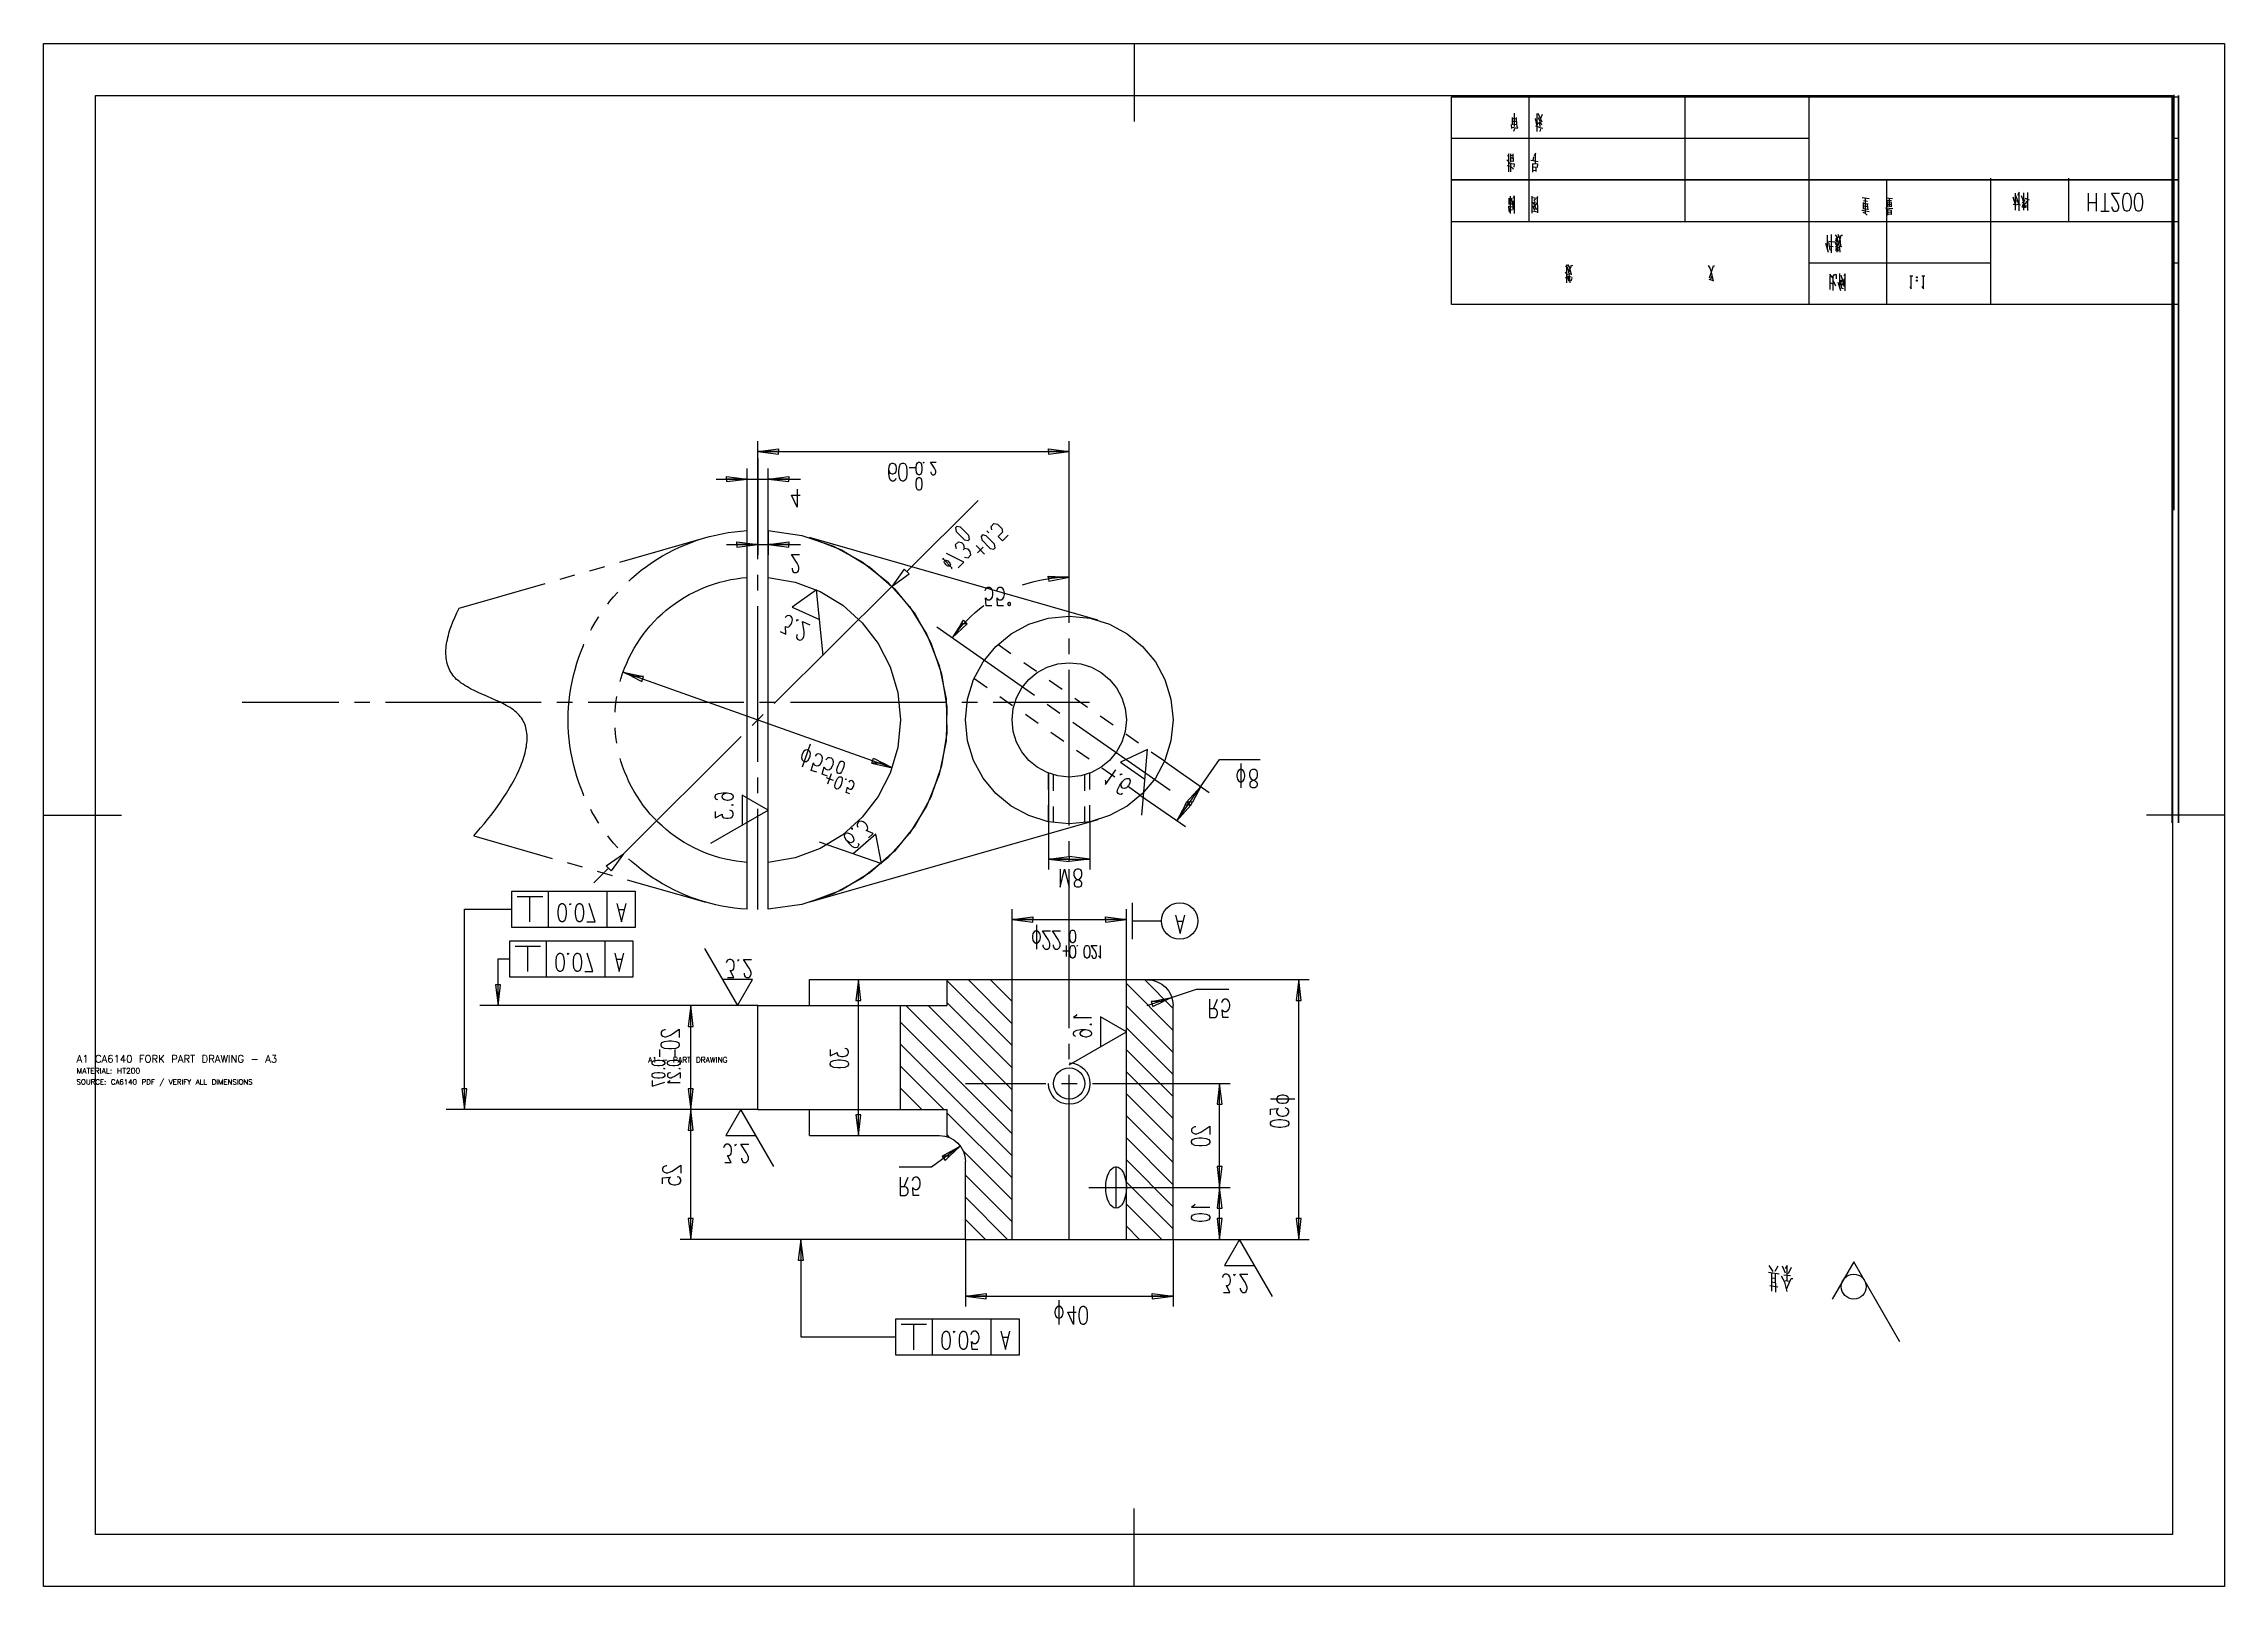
# Model space of a CAD drawing. Header units: millimetres. Extents: x 0 to 420, y 0 to 297.
import ezdxf

# ---------------------------------------------------------------- set-up
doc = ezdxf.new("R2010")
doc.units = ezdxf.units.MM
doc.layers.add('NOTES', color=3, linetype='CONTINUOUS')
doc.layers.add('PDF_GEOMETRY', color=7, linetype='CONTINUOUS')
doc.styles.get("Standard").update_dxf_attribs({"font": 'txt.shx'})

msp = doc.modelspace()

# ---------------------------------------------------------------- linework, layer by layer
at = {"layer": 'PDF_GEOMETRY'}
for p, q in [((209.9945, 297.038889), (209.9945, 282.042306)), ((286.120417, 262.822972), (286.120417, 286.825972)), ((316.113583, 262.822972), (316.113583, 286.825972)), ((339.94725, 287.037639), (339.94725, 246.820972)), ((354.943833, 287.037639), (354.943833, 286.825972)), ((374.946333, 287.037639), (374.946333, 286.825972)), ((389.942917, 287.037639), (389.942917, 286.825972)), ((409.945417, 287.037639), (409.945417, 260.536972)), ((409.945417, 147.041306), (409.945417, 287.037639)), ((410.252333, 287.206972), (410.252333, 207.207556)), ((282.754917, 280.708806), (282.702, 281.481389)), ((282.881917, 281.407306), (282.903083, 282.836056)), ((282.881917, 281.597806), (283.675667, 281.481389)), ((282.903083, 282.677306), (283.6545, 282.560889)), ((282.98775, 282.137556), (283.548667, 282.063472)), ((283.294667, 281.058056), (283.294667, 283.640389)), ((283.707417, 281.407306), (283.6545, 282.836056)), ((287.655, 281.174472), (287.295167, 282.634972)), ((287.655, 280.126722), (287.655, 283.566306)), ((287.655, 281.364972), (287.887833, 281.862389)), ((288.533417, 281.364972), (287.919583, 282.751389)), ((287.94075, 281.862389), (288.374667, 281.714222)), ((288.279417, 281.015722), (287.993667, 281.830639)), ((288.332333, 282.677306), (288.63925, 283.449889)), ((271.11325, 278.824972), (339.94725, 278.824972)), ((282.754917, 280.941639), (283.855583, 280.782889)), ((283.167667, 280.169056), (283.315833, 280.708806)), ((283.887333, 280.708806), (283.728583, 281.248556)), ((287.295167, 281.206222), (287.919583, 281.058056)), ((287.919583, 280.973389), (288.7345, 280.782889)), ((288.2265, 280.094972), (288.332333, 280.666472)), ((409.945417, 278.824972), (411.120167, 278.824972)), ((281.823583, 274.644556), (282.437417, 273.988389)), ((281.865917, 273.596806), (282.437417, 273.480389)), ((282.564417, 274.252972), (282.564417, 275.798139)), ((282.564417, 275.565306), (283.008917, 275.491222)), ((282.956, 274.951472), (282.564417, 275.025556)), ((282.564417, 274.485806), (283.05125, 274.411722)), ((282.564417, 273.406306), (283.104167, 272.898306)), ((283.083, 274.327056), (283.030083, 275.798139)), ((286.41675, 274.602222), (287.856083, 274.369389)), ((286.903583, 275.258389), (286.808333, 274.559889)), ((287.443333, 273.173472), (286.808333, 273.247556)), ((287.443333, 272.400889), (287.422167, 273.173472)), ((287.443333, 272.559639), (286.808333, 272.633722)), ((354.943833, 270.823972), (354.943833, 246.820972)), ((374.946333, 271.141472), (374.946333, 246.820972)), ((389.942917, 271.141472), (389.942917, 262.822972)), ((282.056417, 265.775722), (282.934833, 265.627556)), ((282.321, 264.622139), (282.16225, 265.585222)), ((282.215167, 266.050889), (282.215167, 267.289139)), ((282.215167, 266.283722), (282.807833, 266.167306)), ((282.268083, 265.161889), (282.829, 265.045472)), ((282.522083, 264.315222), (282.522083, 267.670139)), ((282.754917, 267.289139), (282.596167, 266.897556)), ((282.829, 266.050889), (282.754917, 267.246806)), ((283.008917, 265.119556), (283.008917, 266.749389)), ((286.660167, 264.431639), (286.660167, 267.670139)), ((286.660167, 264.463389), (286.660167, 267.521972)), ((286.660167, 267.405556), (287.665583, 267.289139)), ((287.739667, 264.622139), (286.660167, 264.780889)), ((287.221083, 264.929056), (286.808333, 265.818056)), ((287.041167, 266.749389), (287.30575, 267.172722)), ((287.072917, 265.320639), (287.401, 265.235972)), ((287.125833, 266.326056), (287.30575, 266.632972)), ((287.7185, 267.479639), (287.665583, 267.289139)), ((350.149583, 264.971389), (351.588917, 264.749139)), ((351.588917, 267.172722), (350.2025, 267.331472)), ((350.4565, 265.172472), (350.509417, 266.484806)), ((351.282, 266.675306), (350.48825, 266.791722)), ((350.48825, 265.320639), (351.31375, 265.204222)), ((351.387833, 266.135556), (350.509417, 266.251972)), ((350.562333, 265.786306), (351.176167, 265.712222)), ((350.901, 264.315222), (350.901, 267.215056)), ((351.366667, 265.013722), (351.282, 266.093222)), ((354.753333, 265.437056), (356.160917, 265.320639)), ((354.827417, 267.373806), (356.065667, 267.257389)), ((355.06025, 266.908139), (355.88575, 266.834056)), ((355.134333, 265.595806), (355.134333, 266.632972)), ((355.88575, 266.442472), (355.134333, 266.516556)), ((355.134333, 265.786306), (355.88575, 265.712222)), ((355.166083, 264.050639), (355.166083, 265.172472)), ((355.88575, 264.939639), (355.166083, 265.013722)), ((355.166083, 264.664472), (355.779917, 264.590389)), ((355.240167, 266.135556), (355.75875, 266.093222)), ((355.494167, 265.743972), (355.494167, 267.289139)), ((355.906917, 265.595806), (355.854, 266.442472)), ((355.906917, 264.124722), (355.854, 264.939639)), ((379.274917, 267.553722), (379.687667, 266.093222)), ((379.973417, 265.934472), (379.327833, 266.093222)), ((379.687667, 268.252222), (379.687667, 264.971389)), ((379.9205, 266.865806), (379.687667, 266.326056)), ((380.0475, 266.124972), (380.71425, 265.976806)), ((380.96825, 266.442472), (381.66675, 266.283722)), ((381.105833, 265.511139), (381.201083, 266.093222)), ((381.381, 264.971389), (381.381, 268.294556)), ((381.381, 266.516556), (381.592667, 267.013972)), ((381.613833, 265.437056), (381.465667, 266.326056)), ((381.560917, 267.289139), (382.418167, 266.939889)), ((381.772583, 266.209639), (381.92075, 266.781139)), ((381.772583, 265.468806), (381.899583, 265.934472)), ((382.100667, 268.368639), (382.100667, 264.929056)), ((393.774083, 268.273389), (393.774083, 264.770306)), ((393.774083, 266.442472), (395.329833, 266.442472)), ((395.329833, 264.770306), (395.329833, 268.273389)), ((396.218833, 264.770306), (397.785167, 264.770306)), ((397.002, 264.770306), (397.002, 268.273389)), ((271.11325, 262.822972), (411.120167, 262.822972)), ((355.166083, 264.283472), (355.88575, 264.209389)), ((343.778417, 256.801056), (343.238667, 258.579056)), ((343.577333, 257.541889), (343.577333, 260.198306)), ((343.75725, 259.002389), (344.762667, 258.854222)), ((343.990083, 258.081639), (344.656833, 257.965222)), ((344.297, 256.769306), (344.297, 260.314722)), ((345.40825, 257.922889), (344.96375, 258.960056)), ((345.048417, 259.192889), (345.588167, 259.002389)), ((345.048417, 257.965222), (345.78925, 257.806472)), ((345.143667, 257.192639), (345.270667, 257.732389)), ((345.40825, 256.885722), (345.40825, 258.653139)), ((345.40825, 257.996972), (345.683417, 258.504972)), ((345.66225, 257.076222), (345.556417, 257.848806)), ((345.842167, 258.081639), (346.329, 257.965222)), ((409.945417, 257.531306), (409.945417, 254.536222)), ((293.0525, 253.065139), (293.486417, 252.493639)), ((293.0525, 252.027972), (293.518167, 251.911556)), ((293.5605, 252.292556), (294.386, 252.102056)), ((293.71925, 251.297722), (293.613417, 252.260806)), ((293.793333, 252.758222), (294.259, 252.641806)), ((321.056, 251.721056), (321.257083, 252.260806)), ((339.94725, 254.821972), (374.946333, 254.821972)), ((343.958333, 252.631222), (344.529833, 251.943306)), ((344.085333, 249.699639), (344.085333, 252.366639)), ((345.948, 250.048889), (345.948, 252.789972)), ((359.420583, 252.366639), (359.9815, 252.366639)), ((361.748917, 252.366639), (362.29925, 252.366639)), ((409.945417, 254.821972), (411.120167, 254.821972)), ((294.311917, 251.795139), (294.132, 251.297722)), ((321.59575, 251.371806), (320.7385, 251.604639)), ((344.085333, 251.054306), (344.498083, 250.821472)), ((344.635667, 251.361222), (345.1225, 250.398139)), ((346.096167, 249.435056), (345.6305, 251.054306)), ((346.329, 250.006556), (346.04325, 251.477639)), ((346.127917, 250.048889), (346.61475, 249.900722)), ((346.180833, 251.096639), (346.329, 251.551722)), ((346.223167, 250.705056), (346.508917, 250.588639)), ((346.720583, 251.784556), (346.720583, 250.281722)), ((409.945417, 251.530556), (409.945417, 221.537389)), ((137.519833, 217.177056), (137.519833, 220.510806)), ((137.519833, 218.510556), (197.51675, 218.510556)), ((197.51675, 217.177056), (197.51675, 220.510806)), ((409.945417, 218.531722), (409.945417, 215.536639)), ((135.519583, 203.291722), (135.519583, 215.229722)), ((137.519833, 197.767222), (137.519833, 217.177056)), ((137.519833, 217.177056), (137.519833, 198.624472)), ((139.520083, 203.291722), (139.520083, 215.229722)), ((166.666333, 215.430806), (168.073917, 215.430806)), ((197.51675, 185.511722), (197.51675, 217.177056)), ((129.518833, 213.229472), (145.796, 213.229472)), ((409.945417, 212.530972), (409.945417, 182.537806)), ((180.001333, 209.123139), (166.232417, 195.417722)), ((110.987417, 197.227472), (127.529167, 201.958222)), ((135.519583, 130.404306), (135.519583, 203.291722)), ((139.520083, 130.404306), (139.520083, 203.291722)), ((139.520083, 203.291722), (139.520083, 198.624472)), ((203.04125, 186.072639), (147.5105, 201.958222)), ((181.631167, 203.281139), (182.043917, 202.868389)), ((131.519083, 200.624722), (145.796, 200.624722)), ((173.355, 197.957722), (173.143333, 197.746056)), ((175.006, 196.052722), (173.228, 197.830722)), ((179.567417, 200.402472), (181.207833, 198.740889)), ((180.932667, 200.116722), (179.832, 199.026639)), ((99.451583, 193.925472), (102.33025, 194.750972)), ((105.2195, 195.576472), (108.10875, 196.401972)), ((137.519833, 191.766472), (137.519833, 194.761556)), ((173.852417, 196.655972), (174.011167, 196.539556)), ((174.40275, 197.206306), (174.519167, 197.047556)), ((174.836667, 195.999806), (175.006, 196.052722)), ((80.020583, 188.369222), (96.562333, 193.099972)), ((140.716, 170.028306), (163.396083, 192.602556)), ((137.519833, 158.767639), (137.519833, 188.760806)), ((190.8175, 171.552306), (172.05325, 184.686222)), ((186.298417, 179.595639), (183.758417, 181.363056)), ((197.51675, 179.510972), (197.51675, 182.516639)), ((191.219667, 176.156056), (188.75375, 177.870556)), ((197.51675, 146.512139), (197.51675, 176.515889)), ((409.945417, 179.532139), (409.945417, 176.537056)), ((163.438417, 157.656389), (111.60125, 176.050222)), ((181.715833, 173.044556), (179.175833, 174.811972)), ((196.130333, 172.705889), (193.675, 174.430972)), ((409.945417, 173.541972), (409.945417, 147.041306)), ((38.237583, 170.292889), (56.843083, 170.292889)), ((59.84875, 170.292889), (62.843833, 170.292889)), ((65.8495, 170.292889), (95.842667, 170.292889)), ((98.848333, 170.292889), (101.843417, 170.292889)), ((104.849083, 170.292889), (134.84225, 170.292889)), ((137.847917, 170.292889), (140.843, 170.292889)), ((143.848667, 170.292889), (173.841833, 170.292889)), ((176.8475, 170.292889), (179.842583, 170.292889)), ((182.84825, 170.292889), (201.45375, 170.292889)), ((186.6265, 169.594389), (184.171167, 171.319472)), ((195.728167, 168.102139), (193.272833, 169.827222)), ((201.041, 169.266306), (198.585667, 170.991389)), ((136.4615, 165.794972), (138.58875, 167.911639)), ((191.537167, 166.154806), (189.081833, 167.879889)), ((196.458417, 162.715222), (194.003083, 164.440306)), ((216.94775, 153.243139), (198.1835, 166.387639)), ((205.96225, 165.826722), (203.506917, 167.551806)), ((210.872917, 162.387139), (208.417583, 164.101639)), ((111.654167, 141.104056), (134.33425, 163.678306)), ((147.616333, 162.164889), (146.060583, 157.772806)), ((201.369083, 159.275639), (198.91375, 160.990139)), ((215.86825, 158.894639), (213.32825, 160.662056)), ((137.519833, 152.766889), (137.519833, 155.761972)), ((150.727833, 155.761972), (152.061333, 155.285722)), ((151.03475, 154.523722), (151.743833, 156.523972)), ((193.51625, 153.433639), (193.51625, 156.608639)), ((193.51625, 156.608639), (193.51625, 138.077222)), ((194.521667, 153.179639), (194.521667, 156.269972)), ((200.522417, 153.179639), (200.522417, 156.269972)), ((201.51725, 153.433639), (201.51725, 156.608639)), ((206.290333, 155.836056), (203.824417, 157.550556)), ((215.86825, 158.894639), (224.4725, 152.862139)), ((230.5685, 158.460722), (230.5685, 153.793472)), ((211.275083, 152.332972), (208.745667, 154.110972)), ((211.275083, 152.332972), (219.889917, 146.311056)), ((0, 148.544139), (14.996583, 148.544139)), ((137.519833, 130.351389), (137.519833, 149.761222)), ((203.04125, 147.633972), (147.5105, 131.748389)), ((193.51625, 147.252972), (193.51625, 150.427972)), ((194.521667, 147.083639), (194.521667, 150.173972)), ((200.522417, 147.083639), (200.522417, 150.173972)), ((201.51725, 147.252972), (201.51725, 150.427972)), ((201.51725, 147.252972), (201.51725, 138.077222)), ((419.989, 148.544139), (404.992417, 148.544139)), ((82.83575, 144.533056), (97.969917, 140.204472)), ((197.51675, 140.521972), (197.51675, 143.517056)), ((100.859167, 139.378972), (103.737833, 138.553472)), ((193.51625, 140.077472), (201.51725, 140.077472)), ((108.817833, 138.288889), (105.9815, 135.463139)), ((106.627083, 137.727972), (109.516333, 136.902472)), ((112.395, 136.076972), (127.529167, 131.748389)), ((197.51675, 107.523139), (197.51675, 137.516306)), ((81.026, 130.404306), (90.17, 130.404306)), ((81.026, 91.859806), (81.026, 130.404306)), ((91.21775, 132.859639), (96.117833, 132.859639)), ((93.6625, 127.959556), (93.6625, 132.859639)), ((108.458, 133.907389), (108.458, 126.911806)), ((110.722833, 130.340806), (111.834083, 130.340806)), ((186.520667, 116.857639), (186.520667, 130.425472)), ((208.523417, 116.857639), (208.523417, 130.425472)), ((209.687583, 124.646972), (209.687583, 131.653139)), ((186.520667, 128.425222), (208.523417, 128.425222)), ((191.187917, 127.388056), (191.187917, 122.720806)), ((209.687583, 128.150056), (215.286167, 128.150056)), ((218.323583, 128.086556), (219.434833, 128.086556)), ((90.805, 123.281722), (95.705083, 123.281722)), ((93.260333, 118.392222), (93.260333, 123.281722)), ((108.055833, 124.340056), (108.055833, 117.333889)), ((196.257333, 122.392722), (197.6755, 122.392722)), ((196.966417, 121.334389), (196.966417, 123.451056)), ((87.524167, 120.836972), (89.75725, 120.836972)), ((87.524167, 111.851722), (87.524167, 120.836972)), ((110.310083, 120.773472), (111.421333, 120.773472)), ((147.5105, 116.857639), (212.523917, 116.857639)), ((147.5105, 111.851722), (147.5105, 116.857639)), ((147.5105, 116.857639), (158.90875, 116.857639)), ((156.9085, 86.853889), (156.9085, 116.857639)), ((174.02175, 111.851722), (174.02175, 116.857639)), ((174.02175, 116.645972), (186.520667, 104.147056)), ((178.054, 116.857639), (186.520667, 108.380389)), ((182.297917, 116.857639), (186.520667, 112.624306)), ((186.520667, 66.851389), (186.520667, 116.857639)), ((208.523417, 66.851389), (208.523417, 116.857639)), ((208.523417, 116.085056), (217.51925, 107.078639)), ((211.99475, 116.857639), (217.51925, 111.322556)), ((212.523917, 116.857639), (243.713, 116.857639)), ((241.71275, 66.851389), (241.71275, 116.857639)), ((137.519833, 111.851722), (84.021083, 111.851722)), ((137.519833, 111.851722), (122.6185, 111.851722)), ((124.61875, 91.859806), (124.61875, 111.851722)), ((137.519833, 91.859806), (137.519833, 111.851722)), ((137.519833, 111.851722), (174.02175, 111.851722)), ((165.025917, 91.859806), (165.025917, 111.851722)), ((166.08425, 111.851722), (186.520667, 91.415306)), ((170.328167, 111.851722), (186.520667, 95.659222)), ((174.02175, 112.402056), (186.520667, 99.903139)), ((208.523417, 111.841139), (217.51925, 102.845306)), ((217.51925, 66.851389), (217.51925, 111.851722)), ((225.308583, 111.237889), (226.081167, 113.068806)), ((165.025917, 108.666139), (186.520667, 87.171389)), ((208.523417, 107.597222), (217.51925, 98.601389)), ((118.58625, 103.406222), (118.58625, 101.988056)), ((121.539, 103.406222), (121.539, 101.988056)), ((165.025917, 104.432806), (186.520667, 82.927472)), ((197.51675, 101.522389), (197.51675, 104.517472)), ((208.523417, 103.353306), (217.51925, 94.357472)), ((165.025917, 100.188889), (173.355, 91.859806)), ((177.524833, 96.855139), (193.018833, 96.855139)), ((196.0245, 96.855139), (199.019583, 96.855139)), ((197.51675, 66.851389), (197.51675, 98.516722)), ((202.02525, 96.855139), (217.51925, 96.855139)), ((208.523417, 99.109389), (217.51925, 90.113556)), ((217.51925, 96.855139), (228.483583, 96.855139)), ((226.483333, 76.852639), (226.483333, 96.855139)), ((165.025917, 95.944972), (169.111083, 91.859806)), ((208.523417, 94.865472), (217.51925, 85.869639)), ((240.961333, 93.828306), (236.294083, 93.828306)), ((137.519833, 91.859806), (77.522917, 91.859806)), ((137.519833, 91.859806), (122.6185, 91.859806)), ((137.519833, 91.859806), (122.6185, 91.859806)), ((124.61875, 66.851389), (124.61875, 91.859806)), ((137.519833, 91.859806), (130.757083, 91.859806)), ((137.519833, 91.859806), (174.02175, 91.859806)), ((147.5105, 86.853889), (147.5105, 91.859806)), ((174.02175, 86.621056), (174.02175, 91.859806)), ((174.02175, 91.182472), (186.520667, 78.683556)), ((208.523417, 90.632139), (217.51925, 81.625722)), ((147.5105, 86.853889), (172.518917, 86.853889)), ((147.5105, 86.853889), (158.90875, 86.853889)), ((174.02175, 86.949139), (174.52975, 86.430556)), ((208.523417, 86.388222), (217.51925, 77.381806)), ((177.1015, 83.869389), (186.520667, 74.439639)), ((177.524833, 66.851389), (177.524833, 81.858556)), ((206.53375, 72.852139), (206.53375, 80.853139)), ((208.523417, 82.144306), (217.51925, 73.137889)), ((165.713833, 76.979639), (166.497, 78.810556)), ((177.524833, 79.202139), (186.520667, 70.206306)), ((201.32675, 76.852639), (217.51925, 76.852639)), ((201.32675, 76.852639), (228.483583, 76.852639)), ((201.32675, 76.852639), (228.483583, 76.852639)), ((208.523417, 77.900389), (217.51925, 68.904556)), ((226.483333, 66.851389), (226.483333, 76.852639)), ((177.524833, 74.958222), (185.621083, 66.851389)), ((208.523417, 73.656472), (215.3285, 66.851389)), ((177.524833, 70.714306), (181.377167, 66.851389)), ((208.523417, 69.412556), (211.084583, 66.851389)), ((177.524833, 66.851389), (122.6185, 66.851389)), ((145.82775, 66.851389), (145.82775, 48.065972)), ((177.524833, 66.851389), (217.51925, 66.851389)), ((177.524833, 66.851389), (177.524833, 53.918556)), ((217.51925, 66.851389), (217.51925, 53.918556)), ((217.51925, 66.851389), (243.713, 66.851389)), ((217.51925, 66.851389), (228.483583, 66.851389)), ((332.20025, 60.522556), (334.253417, 60.226222)), ((332.284917, 61.856056), (333.015167, 60.691889)), ((332.856417, 56.871306), (332.856417, 60.406139)), ((332.856417, 59.474806), (333.4385, 59.358389)), ((333.480833, 60.755389), (334.062917, 61.739639)), ((333.59725, 56.701972), (333.554917, 60.289722)), ((335.491667, 60.342639), (334.86725, 61.676139)), ((335.174167, 60.003972), (336.412417, 59.887556)), ((335.37525, 58.956222), (336.221917, 58.839806)), ((335.682167, 57.273472), (336.571167, 59.305472)), ((336.031417, 60.289722), (336.64525, 61.506806)), ((336.571167, 59.305472), (336.878083, 59.305472)), ((177.524833, 55.918806), (217.51925, 55.918806)), ((195.54825, 55.167389), (195.54825, 50.500139)), ((332.433083, 57.971972), (334.020583, 57.739139)), ((332.856417, 58.670472), (333.4385, 58.554056)), ((165.1635, 50.510722), (170.063583, 50.510722)), ((167.60825, 45.610639), (167.60825, 50.510722)), ((182.40375, 51.569056), (182.40375, 44.562889)), ((145.82775, 48.065972), (164.105167, 48.065972)), ((184.668583, 48.002472), (185.779833, 48.002472)), ((209.9945, 0.059972), (209.9945, 15.056556))]:
    msp.add_line(p, q, dxfattribs=at)
for points in [[(0, 297.038889), (419.989, 297.038889), (419.989, 0.059972), (0, 0.059972)], [(9.990667, 287.048222), (409.998333, 287.048222), (409.998333, 10.050639), (9.990667, 10.050639)], [(411.120167, 246.820972), (271.11325, 246.820972), (271.11325, 286.825972), (411.120167, 286.825972)], [(141.520333, 218.510556), (137.519833, 218.510556), (141.520333, 219.007972), (141.520333, 218.510556), (141.520333, 218.510556)], [(141.520333, 218.013139), (141.520333, 218.510556), (137.519833, 218.510556), (141.520333, 218.013139)], [(197.51675, 218.510556), (193.51625, 218.510556), (193.51625, 219.007972), (197.51675, 218.510556), (197.51675, 218.510556)], [(193.51625, 218.013139), (197.51675, 218.510556), (193.51625, 218.510556), (193.51625, 218.013139)], [(135.519583, 213.229472), (131.519083, 213.229472), (131.519083, 213.726889), (135.519583, 213.229472), (135.519583, 213.229472)], [(131.519083, 212.721472), (135.519583, 213.229472), (131.519083, 213.229472), (131.519083, 212.721472)], [(143.520583, 213.229472), (139.520083, 213.229472), (143.520583, 213.726889), (143.520583, 213.229472), (143.520583, 213.229472)], [(143.520583, 212.721472), (143.520583, 213.229472), (139.520083, 213.229472), (143.520583, 212.721472)], [(137.519833, 200.624722), (133.519333, 200.624722), (133.519333, 201.132722), (137.519833, 200.624722), (137.519833, 200.624722)], [(133.519333, 200.127306), (137.519833, 200.624722), (133.519333, 200.624722), (133.519333, 200.127306)], [(143.520583, 200.624722), (139.520083, 200.624722), (143.520583, 201.132722), (143.520583, 200.624722), (143.520583, 200.624722)], [(143.520583, 200.127306), (143.520583, 200.624722), (139.520083, 200.624722), (143.520583, 200.127306)], [(166.698083, 194.952056), (165.756167, 195.893972), (163.396083, 192.602556), (166.698083, 194.952056), (166.698083, 194.952056)], [(197.51675, 194.338222), (193.495083, 194.338222), (193.463333, 194.539306), (197.51675, 194.338222), (197.51675, 194.338222)], [(193.6115, 193.555056), (197.51675, 194.338222), (193.495083, 194.338222), (193.6115, 193.555056)], [(175.006, 182.622472), (177.89525, 185.374139), (176.731083, 185.374139), (175.006, 182.622472)], [(177.89525, 185.374139), (176.731083, 185.374139), (177.165, 186.062056), (177.89525, 185.374139), (177.89525, 185.374139)], [(115.53825, 175.182389), (113.336917, 175.182389), (111.60125, 176.050222), (115.53825, 175.182389), (115.53825, 175.182389)], [(115.210167, 174.240472), (115.53825, 175.182389), (113.336917, 175.182389), (115.210167, 174.240472)], [(161.713333, 158.524222), (159.501417, 158.524222), (159.8295, 159.466139), (161.713333, 158.524222), (161.713333, 158.524222)], [(163.438417, 157.656389), (161.713333, 158.524222), (159.501417, 158.524222), (163.438417, 157.656389)], [(221.255167, 151.020639), (220.133333, 151.020639), (222.842667, 154.005139), (221.255167, 151.020639), (221.255167, 151.020639)], [(218.2495, 147.454056), (220.958833, 150.449139), (219.837, 150.449139), (218.2495, 147.454056)], [(220.958833, 150.449139), (219.837, 150.449139), (220.133333, 151.020639), (220.958833, 150.449139), (220.958833, 150.449139)], [(220.958833, 150.449139), (221.255167, 151.020639), (220.133333, 151.020639), (220.958833, 150.449139)], [(109.2835, 137.812639), (108.341583, 138.754556), (111.654167, 141.104056), (109.2835, 137.812639), (109.2835, 137.812639)], [(197.51675, 140.077472), (193.51625, 140.077472), (197.51675, 140.574889), (197.51675, 140.077472), (197.51675, 140.077472)], [(197.51675, 139.569472), (197.51675, 140.077472), (193.51625, 140.077472), (197.51675, 139.569472)], [(197.51675, 140.077472), (201.51725, 140.077472), (197.51675, 140.574889), (197.51675, 140.077472), (197.51675, 140.077472)], [(201.51725, 140.077472), (197.51675, 139.569472), (197.51675, 140.077472), (201.51725, 140.077472)], [(90.17, 133.907389), (97.165583, 133.907389), (97.165583, 126.911806), (90.17, 126.911806)], [(190.521167, 128.425222), (186.520667, 128.425222), (190.521167, 128.933222), (190.521167, 128.425222), (190.521167, 128.425222)], [(190.521167, 127.927806), (190.521167, 128.425222), (186.520667, 128.425222), (190.521167, 127.927806)], [(208.523417, 128.425222), (204.522917, 128.425222), (204.522917, 128.933222), (208.523417, 128.425222), (208.523417, 128.425222)], [(204.522917, 127.927806), (208.523417, 128.425222), (204.522917, 128.425222), (204.522917, 127.927806)], [(89.75725, 124.340056), (96.763417, 124.340056), (96.763417, 117.333889), (89.75725, 117.333889)], [(87.524167, 111.851722), (88.021583, 115.852222), (87.02675, 115.852222), (87.524167, 111.851722), (87.524167, 111.851722)], [(156.4005, 112.857139), (157.405917, 112.857139), (156.9085, 116.857639), (156.4005, 112.857139), (156.4005, 112.857139)], [(215.624833, 112.645472), (213.317667, 112.645472), (217.26525, 113.418056), (215.624833, 112.645472), (215.624833, 112.645472)], [(241.215333, 112.857139), (242.210167, 112.857139), (241.71275, 116.857639), (241.215333, 112.857139), (241.215333, 112.857139)], [(124.121333, 107.851222), (125.12675, 107.851222), (124.61875, 111.851722), (124.121333, 107.851222), (124.121333, 107.851222)], [(213.624583, 111.692972), (215.624833, 112.645472), (213.317667, 112.645472), (213.624583, 111.692972)], [(225.985917, 92.854639), (226.991333, 92.854639), (226.483333, 96.855139), (225.985917, 92.854639), (225.985917, 92.854639)], [(81.026, 91.859806), (81.523417, 95.849722), (80.528583, 95.849722), (81.026, 91.859806), (81.026, 91.859806)], [(124.61875, 91.859806), (125.12675, 95.849722), (124.121333, 95.849722), (124.61875, 91.859806), (124.61875, 91.859806)], [(124.121333, 87.859306), (125.12675, 87.859306), (124.61875, 91.859806), (124.121333, 87.859306), (124.121333, 87.859306)], [(156.9085, 86.853889), (157.405917, 90.854389), (156.4005, 90.854389), (156.9085, 86.853889), (156.9085, 86.853889)], [(174.46625, 82.853389), (173.026917, 82.853389), (176.540583, 84.821889), (174.46625, 82.853389), (174.46625, 82.853389)], [(173.619583, 82.049056), (174.46625, 82.853389), (173.026917, 82.853389), (173.619583, 82.049056)], [(226.483333, 76.852639), (226.991333, 80.853139), (225.985917, 80.853139), (226.483333, 76.852639), (226.483333, 76.852639)], [(225.985917, 72.852139), (226.991333, 72.852139), (226.483333, 76.852639), (225.985917, 72.852139), (225.985917, 72.852139)], [(124.61875, 66.851389), (125.12675, 70.851889), (124.121333, 70.851889), (124.61875, 66.851389), (124.61875, 66.851389)], [(226.483333, 66.851389), (226.991333, 70.851889), (225.985917, 70.851889), (226.483333, 66.851389), (226.483333, 66.851389)], [(241.71275, 66.851389), (242.210167, 70.851889), (241.215333, 70.851889), (241.71275, 66.851389), (241.71275, 66.851389)], [(145.330333, 62.850889), (146.325167, 62.850889), (145.82775, 66.851389), (145.330333, 62.850889), (145.330333, 62.850889)], [(181.525333, 55.918806), (177.524833, 55.918806), (181.525333, 56.416222), (181.525333, 55.918806), (181.525333, 55.918806)], [(181.525333, 55.410806), (181.525333, 55.918806), (177.524833, 55.918806), (181.525333, 55.410806)], [(217.51925, 55.918806), (213.51875, 55.918806), (213.51875, 56.416222), (217.51925, 55.918806), (217.51925, 55.918806)], [(213.51875, 55.410806), (217.51925, 55.918806), (213.51875, 55.918806), (213.51875, 55.410806)], [(164.105167, 51.569056), (171.111333, 51.569056), (171.111333, 44.562889), (164.105167, 44.562889)]]:
    msp.add_lwpolyline(points, close=True, dxfattribs=at)
for points in [[(411.120167, 147.041306), (411.120167, 287.037639), (411.120167, 147.041306)], [(288.586333, 281.904722), (288.300583, 282.634972), (287.81375, 283.566306)], [(282.204583, 272.358556), (282.204583, 275.798139), (281.950583, 275.332472)], [(282.564417, 272.358556), (282.564417, 273.871972), (282.67025, 273.946056), (283.188833, 273.903722), (283.157083, 273.247556)], [(286.808333, 272.326806), (286.808333, 273.787306), (286.935333, 273.946056), (287.676167, 273.871972), (287.655, 273.173472)], [(287.348083, 273.903722), (287.348083, 275.956889), (287.030583, 275.374806)], [(411.120167, 270.823972), (271.11325, 270.823972), (411.120167, 270.823972)], [(283.2735, 264.315222), (283.2735, 267.405556), (283.24175, 267.754806), (283.008917, 267.204472)], [(286.713083, 266.548306), (287.072917, 266.093222), (287.221083, 265.775722), (287.485667, 265.087806)], [(287.041167, 265.553472), (287.55975, 266.357806), (287.68675, 266.326056)], [(287.739667, 264.463389), (287.7185, 267.479639), (287.7185, 267.596056)], [(380.407333, 266.050889), (380.100417, 267.098639), (379.835833, 267.754806)], [(380.46025, 264.854972), (380.46025, 268.442722), (380.1745, 267.828889)], [(381.381, 266.357806), (381.148167, 267.130389), (380.925917, 267.754806)], [(398.3355, 265.606389), (398.3355, 265.437056), (398.451917, 265.108972), (398.55775, 264.939639), (398.78, 264.770306), (399.2245, 264.770306), (399.44675, 264.939639), (399.563167, 265.108972), (399.669, 265.437056), (399.669, 265.775722), (399.563167, 266.103806), (399.340917, 266.601222), (398.229667, 268.273389), (399.785417, 268.273389)], [(401.118917, 264.770306), (400.78025, 264.939639), (400.558, 265.437056), (400.452167, 266.273139), (400.452167, 266.770556), (400.558, 267.606639), (400.78025, 268.104056), (401.118917, 268.273389), (401.341167, 268.273389), (401.66925, 268.104056), (401.8915, 267.606639), (402.007917, 266.770556), (402.007917, 266.273139), (401.8915, 265.437056), (401.66925, 264.939639), (401.341167, 264.770306), (401.118917, 264.770306)], [(403.341417, 264.770306), (403.00275, 264.939639), (402.7805, 265.437056), (402.674667, 266.273139), (402.674667, 266.770556), (402.7805, 267.606639), (403.00275, 268.104056), (403.341417, 268.273389), (403.563667, 268.273389), (403.89175, 268.104056), (404.114, 267.606639), (404.230417, 266.770556), (404.230417, 266.273139), (404.114, 265.437056), (403.89175, 264.939639), (403.563667, 264.770306), (403.341417, 264.770306)], [(351.207917, 264.008306), (350.901, 264.315222), (350.435333, 264.548056)], [(344.043, 257.266722), (343.958333, 258.081639), (343.810167, 258.769556)], [(345.609333, 258.769556), (345.5035, 259.468056), (345.355333, 259.933722), (345.1225, 260.240639)], [(345.3765, 258.737806), (345.228333, 259.542139), (345.66225, 259.933722)], [(346.127917, 257.996972), (346.04325, 259.002389), (345.895083, 259.700889), (345.588167, 260.314722)], [(345.969167, 256.885722), (345.91625, 257.615972), (345.842167, 258.081639), (345.683417, 258.811889)], [(345.768083, 258.504972), (346.180833, 260.166556), (346.413667, 260.166556)], [(293.359417, 251.022556), (293.359417, 254.462139), (293.105417, 253.996472)], [(294.005, 250.980222), (293.793333, 252.715889), (293.666333, 253.414389), (293.4335, 254.070556)], [(294.280167, 252.525389), (294.005, 253.647222), (293.793333, 254.112889), (293.518167, 254.493889)], [(293.825083, 253.107472), (294.259, 254.377472), (294.513, 254.345722)], [(321.616917, 251.297722), (321.183, 253.033389), (320.89725, 253.922389), (320.64325, 254.345722)], [(320.823167, 251.985639), (321.59575, 254.261056), (321.796833, 254.261056)], [(344.635667, 249.509139), (344.635667, 252.292556), (344.910833, 252.599472), (345.228333, 252.599472), (345.228333, 251.784556)], [(346.149083, 252.483056), (346.434833, 251.519972), (346.540667, 250.514556)], [(346.974583, 249.435056), (346.974583, 252.747639), (346.720583, 252.250222)], [(359.420583, 250.281722), (359.69575, 249.868972), (359.69575, 252.366639)], [(360.690583, 252.065014), (360.691981, 252.087409), (360.695989, 252.108268), (360.702332, 252.127144), (360.710732, 252.14359), (360.720913, 252.15716), (360.732598, 252.167406), (360.745511, 252.173881), (360.759375, 252.176139), (360.773239, 252.173881), (360.786152, 252.167406), (360.797837, 252.15716), (360.808018, 252.14359), (360.816418, 252.127144), (360.822761, 252.108268), (360.826769, 252.087409), (360.828167, 252.065014)], [(360.828167, 252.065014), (360.826769, 252.042619), (360.822761, 252.02176), (360.816418, 252.002884), (360.808018, 251.986437), (360.797837, 251.972868), (360.786152, 251.962622), (360.773239, 251.956147), (360.759375, 251.953889), (360.745511, 251.956147), (360.732598, 251.962622), (360.720913, 251.972868), (360.710732, 251.986437), (360.702332, 252.002884), (360.695989, 252.02176), (360.691981, 252.042619), (360.690583, 252.065014)], [(360.701167, 252.065014), (360.702349, 252.081011), (360.705739, 252.09591), (360.711104, 252.109393), (360.71821, 252.12114), (360.726823, 252.130833), (360.736711, 252.138151), (360.747639, 252.142776), (360.759375, 252.144389), (360.771111, 252.142776), (360.782039, 252.138151), (360.791927, 252.130833), (360.80054, 252.12114), (360.807646, 252.109393), (360.813011, 252.09591), (360.816401, 252.081011), (360.817583, 252.065014)], [(360.817583, 252.065014), (360.816401, 252.049017), (360.813011, 252.034118), (360.807646, 252.020635), (360.80054, 252.008887), (360.791927, 251.999195), (360.782039, 251.991877), (360.771111, 251.987252), (360.759375, 251.985639), (360.747639, 251.987252), (360.736711, 251.991877), (360.726823, 251.999195), (360.71821, 252.008887), (360.711104, 252.020635), (360.705739, 252.034118), (360.702349, 252.049017), (360.701167, 252.065014)], [(360.722333, 252.065014), (360.723086, 252.076745), (360.725243, 252.087671), (360.728658, 252.097559), (360.73318, 252.106174), (360.738662, 252.113281), (360.744954, 252.118648), (360.751908, 252.12204), (360.759375, 252.123222), (360.766842, 252.12204), (360.773796, 252.118648), (360.780088, 252.113281), (360.78557, 252.106174), (360.790092, 252.097559), (360.793507, 252.087671), (360.795664, 252.076745), (360.796417, 252.065014)], [(360.796417, 252.065014), (360.795664, 252.053283), (360.793507, 252.042356), (360.790092, 252.032469), (360.78557, 252.023854), (360.780088, 252.016747), (360.773796, 252.01138), (360.766842, 252.007988), (360.759375, 252.006806), (360.751908, 252.007988), (360.744954, 252.01138), (360.738662, 252.016747), (360.73318, 252.023854), (360.728658, 252.032469), (360.725243, 252.042356), (360.723086, 252.053283), (360.722333, 252.065014)], [(360.7435, 252.065014), (360.743823, 252.070347), (360.744748, 252.075313), (360.746212, 252.079808), (360.748151, 252.083723), (360.750501, 252.086954), (360.753197, 252.089393), (360.756177, 252.090935), (360.759375, 252.091472), (360.762573, 252.090935), (360.765553, 252.089393), (360.768249, 252.086954), (360.770599, 252.083723), (360.772538, 252.079808), (360.774002, 252.075313), (360.774927, 252.070347), (360.77525, 252.065014)], [(360.77525, 252.065014), (360.774927, 252.059681), (360.774002, 252.054714), (360.772538, 252.05022), (360.770599, 252.046304), (360.768249, 252.043074), (360.765553, 252.040635), (360.762573, 252.039093), (360.759375, 252.038556), (360.756177, 252.039093), (360.753197, 252.040635), (360.750501, 252.043074), (360.748151, 252.046304), (360.746212, 252.05022), (360.744748, 252.054714), (360.743823, 252.059681), (360.7435, 252.065014)], [(361.748917, 250.281722), (362.024083, 249.868972), (362.024083, 252.366639)], [(360.690583, 251.430014), (360.691981, 251.452409), (360.695989, 251.473268), (360.702332, 251.492144), (360.710732, 251.50859), (360.720913, 251.52216), (360.732598, 251.532406), (360.745511, 251.538881), (360.759375, 251.541139), (360.773239, 251.538881), (360.786152, 251.532406), (360.797837, 251.52216), (360.808018, 251.50859), (360.816418, 251.492144), (360.822761, 251.473268), (360.826769, 251.452409), (360.828167, 251.430014)], [(360.828167, 251.430014), (360.826769, 251.407619), (360.822761, 251.38676), (360.816418, 251.367884), (360.808018, 251.351437), (360.797837, 251.337868), (360.786152, 251.327622), (360.773239, 251.321147), (360.759375, 251.318889), (360.745511, 251.321147), (360.732598, 251.327622), (360.720913, 251.337868), (360.710732, 251.351437), (360.702332, 251.367884), (360.695989, 251.38676), (360.691981, 251.407619), (360.690583, 251.430014)], [(360.701167, 251.430014), (360.702349, 251.446011), (360.705739, 251.46091), (360.711104, 251.474393), (360.71821, 251.48614), (360.726823, 251.495833), (360.736711, 251.503151), (360.747639, 251.507776), (360.759375, 251.509389), (360.771111, 251.507776), (360.782039, 251.503151), (360.791927, 251.495833), (360.80054, 251.48614), (360.807646, 251.474393), (360.813011, 251.46091), (360.816401, 251.446011), (360.817583, 251.430014)], [(360.817583, 251.430014), (360.816401, 251.414017), (360.813011, 251.399118), (360.807646, 251.385635), (360.80054, 251.373887), (360.791927, 251.364195), (360.782039, 251.356877), (360.771111, 251.352252), (360.759375, 251.350639), (360.747639, 251.352252), (360.736711, 251.356877), (360.726823, 251.364195), (360.71821, 251.373887), (360.711104, 251.385635), (360.705739, 251.399118), (360.702349, 251.414017), (360.701167, 251.430014)], [(360.722333, 251.430014), (360.723086, 251.441745), (360.725243, 251.452671), (360.728658, 251.462559), (360.73318, 251.471174), (360.738662, 251.478281), (360.744954, 251.483648), (360.751908, 251.48704), (360.759375, 251.488222), (360.766842, 251.48704), (360.773796, 251.483648), (360.780088, 251.478281), (360.78557, 251.471174), (360.790092, 251.462559), (360.793507, 251.452671), (360.795664, 251.441745), (360.796417, 251.430014)], [(360.796417, 251.430014), (360.795664, 251.418283), (360.793507, 251.407356), (360.790092, 251.397469), (360.78557, 251.388854), (360.780088, 251.381747), (360.773796, 251.37638), (360.766842, 251.372988), (360.759375, 251.371806), (360.751908, 251.372988), (360.744954, 251.37638), (360.738662, 251.381747), (360.73318, 251.388854), (360.728658, 251.397469), (360.725243, 251.407356), (360.723086, 251.418283), (360.722333, 251.430014)], [(360.7435, 251.430014), (360.743823, 251.435347), (360.744748, 251.440313), (360.746212, 251.444808), (360.748151, 251.448723), (360.750501, 251.451954), (360.753197, 251.454393), (360.756177, 251.455935), (360.759375, 251.456472), (360.762573, 251.455935), (360.765553, 251.454393), (360.768249, 251.451954), (360.770599, 251.448723), (360.772538, 251.444808), (360.774002, 251.440313), (360.774927, 251.435347), (360.77525, 251.430014)], [(360.77525, 251.430014), (360.774927, 251.424681), (360.774002, 251.419714), (360.772538, 251.41522), (360.770599, 251.411304), (360.768249, 251.408074), (360.765553, 251.405635), (360.762573, 251.404093), (360.759375, 251.403556), (360.756177, 251.404093), (360.753197, 251.405635), (360.750501, 251.408074), (360.748151, 251.411304), (360.746212, 251.41522), (360.744748, 251.419714), (360.743823, 251.424681), (360.7435, 251.430014)], [(164.094583, 213.303556), (163.98875, 212.975472), (163.650083, 212.806139), (163.427833, 212.806139), (163.09975, 212.975472), (162.8775, 213.472889), (162.761083, 214.308972), (162.761083, 215.134472), (162.8775, 215.801222), (163.09975, 216.139889), (163.427833, 216.309222), (163.54425, 216.309222), (163.872333, 216.139889), (164.094583, 215.801222), (164.211, 215.303806), (164.211, 215.134472), (164.094583, 214.637056), (163.872333, 214.308972), (163.54425, 214.139639), (163.427833, 214.139639), (163.09975, 214.308972), (162.8775, 214.637056), (162.761083, 215.134472)], [(165.38575, 212.806139), (165.047083, 212.975472), (164.824833, 213.472889), (164.708417, 214.308972), (164.708417, 214.806389), (164.824833, 215.642472), (165.047083, 216.139889), (165.38575, 216.309222), (165.608, 216.309222), (165.936083, 216.139889), (166.158333, 215.642472), (166.27475, 214.806389), (166.27475, 214.308972), (166.158333, 213.472889), (165.936083, 212.975472), (165.608, 212.806139), (165.38575, 212.806139)], [(168.507833, 214.012639), (168.275, 214.129056), (168.11625, 214.478306), (168.042167, 215.070972), (168.042167, 215.430806), (168.11625, 216.012889), (168.275, 216.372722), (168.507833, 216.489139), (168.666583, 216.489139), (168.91, 216.372722), (169.058167, 216.012889), (169.142833, 215.430806), (169.142833, 215.070972), (169.058167, 214.478306), (168.91, 214.129056), (168.666583, 214.012639), (168.507833, 214.012639)], [(169.502667, 216.256306), (169.418, 216.372722), (169.502667, 216.489139), (169.57675, 216.372722)], [(170.8785, 214.605306), (170.8785, 214.478306), (170.952583, 214.245472), (171.03725, 214.129056), (171.185417, 214.012639), (171.502917, 214.012639), (171.661667, 214.129056), (171.73575, 214.245472), (171.820417, 214.478306), (171.820417, 214.721722), (171.73575, 214.954556), (171.587583, 215.303806), (170.793833, 216.489139), (171.8945, 216.489139)], [(145.12925, 211.303306), (145.12925, 207.810806), (144.018, 210.139139), (145.690167, 210.139139)], [(168.507833, 211.059889), (168.275, 211.176306), (168.11625, 211.525556), (168.042167, 212.118222), (168.042167, 212.467472), (168.11625, 213.060139), (168.275, 213.419972), (168.507833, 213.536389), (168.666583, 213.536389), (168.91, 213.419972), (169.058167, 213.060139), (169.142833, 212.467472), (169.142833, 212.118222), (169.058167, 211.525556), (168.91, 211.176306), (168.666583, 211.059889), (168.507833, 211.059889)], [(112.68075, 193.586806), (113.2205, 194.084222), (114.151833, 194.888556), (115.104333, 195.661139), (116.088583, 196.401972), (117.094, 197.100472), (118.131167, 197.777806), (119.178917, 198.412806), (120.258417, 199.005472), (121.3485, 199.576972), (122.45975, 200.095556), (123.592167, 200.582389), (124.735167, 201.037472), (125.88875, 201.450222), (127.0635, 201.820639), (128.248833, 202.148722), (129.44475, 202.445056), (130.640667, 202.699056), (131.85775, 202.910722), (133.074833, 203.080056), (134.291917, 203.207056), (135.519583, 203.291722)], [(139.525592, 203.289769), (146.028037, 202.344119), (152.112224, 200.308023), (157.670338, 197.283381), (162.594564, 193.372096), (166.777086, 188.676072), (170.110089, 183.297209), (172.485757, 177.33741), (173.796275, 170.898578), (173.938433, 164.329266), (172.936007, 157.992217), (170.871677, 152.010607), (167.828124, 146.507612), (163.888028, 141.606408), (159.134067, 137.43017), (153.648923, 134.102075), (147.515275, 131.745299)], [(147.515275, 201.950729), (153.648923, 199.593952), (159.134067, 196.265857), (163.888028, 192.08962), (167.828124, 187.188416), (170.871677, 181.685421), (172.936007, 175.703811), (173.938433, 169.366762), (173.796275, 162.79745), (172.485757, 156.358618), (170.110089, 150.398819), (166.777086, 145.019956), (162.594564, 140.323931), (157.670338, 136.412647), (152.112224, 133.388005), (146.028037, 131.351908), (139.525592, 130.406259)], [(175.588083, 203.842056), (175.715083, 203.154139), (177.366083, 201.503139), (178.054, 201.365556), (178.329167, 201.640722), (178.191583, 202.328639), (176.551167, 203.979639), (175.86325, 204.117222), (175.588083, 203.842056)], [(180.5305, 202.180472), (180.668083, 201.492556), (182.3085, 199.841556), (182.996417, 199.703972), (183.271583, 199.979139), (183.134, 200.667056), (181.493583, 202.318056), (180.805667, 202.455639), (180.5305, 202.180472)], [(182.59425, 203.418722), (182.456667, 204.106639), (183.007, 204.656972), (183.694917, 204.519389), (184.520417, 203.693889), (184.658, 203.005972), (183.8325, 202.180472), (184.658, 201.354972), (185.758667, 202.445056)], [(144.134417, 196.042139), (144.134417, 195.872806), (144.24025, 195.544722), (144.356667, 195.375389), (144.578917, 195.206056), (145.023417, 195.206056), (145.245667, 195.375389), (145.3515, 195.544722), (145.467917, 195.872806), (145.467917, 196.211472), (145.3515, 196.539556), (145.12925, 197.036972), (144.018, 198.709139), (145.57375, 198.709139)], [(173.852417, 196.655972), (173.746583, 196.772389), (173.598417, 196.952306), (173.503167, 197.121639), (173.45025, 197.290972), (173.482, 197.428556)], [(173.482, 197.428556), (173.556083, 197.502639), (173.630167, 197.576722), (173.778333, 197.619056), (173.937083, 197.555556), (174.117, 197.460306), (174.296917, 197.312139), (174.40275, 197.206306)], [(176.11725, 196.147972), (177.217917, 197.238056), (173.915917, 198.899639)], [(177.3555, 199.852139), (177.2285, 200.540056), (176.81575, 200.952806), (176.127833, 201.090389), (175.5775, 200.550639), (175.715083, 199.862722)], [(177.3555, 198.201139), (178.043417, 198.063556), (178.59375, 198.613889), (178.456167, 199.301806), (178.043417, 199.714556), (177.3555, 199.852139), (177.080333, 199.576972)], [(111.040333, 174.261639), (111.1885, 174.759056), (111.516583, 175.785639), (111.876417, 176.791056), (112.289167, 177.775306), (112.733667, 178.748972), (113.209917, 179.701472), (113.7285, 180.643389), (114.278833, 181.553556), (114.8715, 182.453139), (115.495917, 183.320972), (116.152083, 184.167639), (116.84, 184.982556), (117.559667, 185.776306), (118.311083, 186.538306), (119.09425, 187.268556), (119.898583, 187.967056), (120.734667, 188.633806), (121.6025, 189.268806), (122.480917, 189.872056), (123.391083, 190.443556), (124.322417, 190.972722), (125.264333, 191.470139), (126.238, 191.925222), (127.22225, 192.348556), (128.217083, 192.729556), (129.233083, 193.068222), (130.259667, 193.375139), (131.296833, 193.639722), (132.344583, 193.861972), (133.392333, 194.041889), (134.450667, 194.179472), (135.519583, 194.274722)], [(139.524538, 194.276025), (144.747319, 193.38777), (149.573319, 191.575099), (153.910199, 188.937328), (157.665619, 185.573771), (160.74724, 181.583746), (163.062723, 177.066568), (164.519728, 172.121552), (165.025917, 166.848014), (164.519728, 161.574476), (163.062723, 156.62946), (160.74724, 152.112282), (157.665619, 148.122256), (153.910199, 144.7587), (149.573319, 142.120929), (144.747319, 140.308258), (139.524538, 139.420003)], [(174.46625, 196.444306), (174.296917, 196.444306), (174.159333, 196.465472), (174.011167, 196.539556)], [(174.519167, 197.047556), (174.59325, 196.899389), (174.625, 196.761806), (174.614417, 196.592472), (174.5615, 196.497222), (174.46625, 196.444306)], [(188.551778, 192.833508), (189.640542, 193.184178), (190.741514, 193.488886), (191.853235, 193.747387), (192.974247, 193.959435), (194.103092, 194.124788), (195.238312, 194.243199), (196.378448, 194.314426), (197.522042, 194.338222)], [(108.637917, 189.162972), (108.99775, 189.628639), (109.780917, 190.570556), (110.564083, 191.459556)], [(150.114, 179.256972), (148.87575, 191.893472), (144.17675, 188.538556), (149.436667, 186.157306)], [(182.615417, 188.834889), (181.504167, 188.834889), (181.38775, 190.337722), (181.504167, 190.168389), (181.83225, 189.999056), (182.170917, 189.999056), (182.499, 190.168389), (182.72125, 190.507056), (182.837667, 191.004472), (182.837667, 191.332556), (182.72125, 191.840556), (182.499, 192.168639), (182.170917, 192.337972), (181.83225, 192.337972), (181.504167, 192.168639), (181.38775, 191.999306), (181.281917, 191.671222)], [(184.837917, 188.834889), (183.726667, 188.834889), (183.61025, 190.337722), (183.726667, 190.168389), (184.05475, 189.999056), (184.393417, 189.999056), (184.7215, 190.168389), (184.94375, 190.507056), (185.060167, 191.004472), (185.060167, 191.332556), (184.94375, 191.840556), (184.7215, 192.168639), (184.393417, 192.337972), (184.05475, 192.337972), (183.726667, 192.168639), (183.61025, 191.999306), (183.504417, 191.671222)], [(186.182, 189.168264), (186.177378, 189.101079), (186.16412, 189.038501), (186.143142, 188.981873), (186.115358, 188.932534), (186.081683, 188.891825), (186.043032, 188.861088), (186.000319, 188.841662), (185.954458, 188.834889), (185.908598, 188.841662), (185.865885, 188.861088), (185.827234, 188.891825), (185.793559, 188.932534), (185.765775, 188.981873), (185.744797, 189.038501), (185.731539, 189.101079), (185.726917, 189.168264), (185.731539, 189.235449), (185.744797, 189.298026), (185.765775, 189.354655), (185.793559, 189.403994), (185.827234, 189.444702), (185.865885, 189.47544), (185.908598, 189.494866), (185.954458, 189.501639), (186.000319, 189.494866), (186.043032, 189.47544), (186.081683, 189.444702), (186.115358, 189.403994), (186.143142, 189.354655), (186.16412, 189.298026), (186.177378, 189.235449), (186.182, 189.168264)], [(82.83575, 144.533056), (83.5025, 145.284472), (84.16925, 146.057056), (84.836, 146.840222), (85.492167, 147.655139), (86.13775, 148.480639), (86.783333, 149.316722), (87.397167, 150.163389), (88.000417, 151.020639), (88.593083, 151.888472), (89.154, 152.766889), (89.683167, 153.634722), (90.191167, 154.513139), (90.667417, 155.391556), (91.111917, 156.259389), (91.514083, 157.127222), (91.8845, 157.984472), (92.053833, 158.407806), (92.212583, 158.831139), (92.350167, 159.254472), (92.48775, 159.667222), (92.61475, 160.079972), (92.720583, 160.492722), (92.815833, 160.894889), (92.9005, 161.297056), (92.974583, 161.699222), (93.0275, 162.090806), (93.069833, 162.471806), (93.101583, 162.852806), (93.112167, 163.233806), (93.112167, 163.604222), (93.101583, 163.964056), (93.069833, 164.323889), (93.016917, 164.683722), (92.953417, 165.022389), (92.86875, 165.361056), (92.7735, 165.689139), (92.657083, 166.017222), (92.5195, 166.334722), (92.371333, 166.641639), (92.202, 166.937972), (92.0115, 167.223722), (91.799833, 167.509472), (91.577583, 167.784639), (91.323583, 168.038639), (91.059, 168.292639), (90.77325, 168.536056), (90.476917, 168.779472), (90.148833, 169.001722), (89.82075, 169.223972), (89.4715, 169.435639), (89.111667, 169.647306), (88.74125, 169.848389), (87.968667, 170.250556), (87.164333, 170.620972), (86.338833, 170.991389), (85.50275, 171.361806), (83.830583, 172.092056), (83.015667, 172.473056), (82.2325, 172.864639), (81.8515, 173.065722), (81.481083, 173.277389), (81.12125, 173.489056), (80.772, 173.711306), (80.443917, 173.933556), (80.126417, 174.166389), (79.8195, 174.409806), (79.53375, 174.663806), (79.269167, 174.928389), (79.02575, 175.203556), (78.8035, 175.478722), (78.591833, 175.764472), (78.401333, 176.071389), (78.232, 176.378306), (78.083833, 176.695806), (77.94625, 177.023889), (77.829833, 177.351972), (77.734583, 177.690639), (77.649917, 178.039889), (77.586417, 178.399722), (77.5335, 178.759556), (77.50175, 179.129972), (77.480583, 179.500389), (77.480583, 179.891972), (77.491167, 180.272972), (77.512333, 180.664556), (77.554667, 181.066722), (77.607583, 181.468889), (77.671083, 181.881639), (77.75575, 182.294389), (77.840417, 182.707139), (77.94625, 183.130472), (78.062667, 183.553806), (78.189667, 183.977139), (78.32725, 184.411056), (78.475417, 184.844972), (78.814083, 185.712806), (79.173917, 186.591222), (79.586667, 187.480222), (80.020583, 188.369222)], [(105.37825, 184.135889), (105.579333, 184.516889), (106.193167, 185.585806), (106.849333, 186.633556), (106.90225, 186.718222)], [(141.848417, 183.881889), (142.97025, 183.384472), (142.90675, 184.866139), (143.213667, 184.728556), (143.488833, 184.792056), (143.658167, 184.897889), (143.965083, 185.310639), (144.102667, 185.606972), (144.2085, 186.114972), (144.145, 186.506556), (143.901583, 186.802889), (143.60525, 186.940472), (143.22425, 186.919306), (143.054917, 186.813472), (142.822083, 186.559472)], [(145.12925, 183.310389), (145.06575, 183.162222), (145.023417, 182.812972), (145.055167, 182.611889), (145.19275, 182.368472), (145.594917, 182.188556), (145.870083, 182.252056), (146.039417, 182.357889), (146.282833, 182.611889), (146.420417, 182.918806), (146.452167, 183.268056), (146.452167, 183.807806), (146.134667, 185.786889), (147.552833, 185.141306)], [(145.086917, 185.892722), (145.055167, 186.093806), (145.2245, 186.199639), (145.25625, 185.998556)], [(175.004057, 182.616705), (175.653437, 183.505608), (176.337042, 184.366779), (177.053952, 185.199274), (177.80325, 186.002146), (178.584018, 186.774449), (179.395335, 187.515239), (180.236285, 188.223569), (181.105948, 188.898492)], [(217.51925, 166.848014), (217.112978, 162.817879), (215.947772, 159.064198), (214.104043, 155.667385), (211.662207, 152.707852), (208.702675, 150.266015), (205.305862, 148.422285), (201.552179, 147.257078), (197.522042, 146.850806), (193.491904, 147.257078), (189.738222, 148.422285), (186.341408, 150.266015), (183.381876, 152.707852), (180.94004, 155.667385), (179.096312, 159.064198), (177.931105, 162.817879), (177.524833, 166.848014), (177.931105, 170.878149), (179.096312, 174.63183), (180.94004, 178.028643), (183.381876, 180.988175), (186.341408, 183.430013), (189.738222, 185.273742), (193.491904, 186.43895), (197.522042, 186.845222), (201.552179, 186.43895), (205.305862, 185.273742), (208.702675, 183.430013), (211.662207, 180.988175), (214.104043, 178.028643), (215.947772, 174.63183), (217.112978, 170.878149), (217.51925, 166.848014)], [(104.065917, 152.269472), (103.960083, 152.491722), (103.494417, 153.634722), (103.071083, 154.788306), (102.690083, 155.952472), (102.340833, 157.137806), (102.033917, 158.323139), (101.769333, 159.529639), (101.5365, 160.736139), (101.356583, 161.953222), (101.208417, 163.170306), (101.102583, 164.397972), (101.039083, 165.625639), (101.017917, 166.853306), (101.039083, 168.080972), (101.102583, 169.308639), (101.208417, 170.536306), (101.356583, 171.753389), (101.5365, 172.970472), (101.769333, 174.176972), (102.033917, 175.383472), (102.340833, 176.568806), (102.690083, 177.754139), (103.071083, 178.918306), (103.494417, 180.071889), (103.960083, 181.204306), (104.065917, 181.437139)], [(208.523417, 166.848014), (208.299908, 164.630854), (207.658874, 162.565784), (206.644554, 160.697042), (205.301187, 159.068869), (203.673013, 157.725502), (201.804272, 156.711182), (199.739201, 156.070148), (197.522042, 155.846639), (195.304882, 156.070148), (193.239812, 156.711182), (191.37107, 157.725502), (189.742896, 159.068869), (188.39953, 160.697042), (187.38521, 162.565784), (186.744176, 164.630854), (186.520667, 166.848014), (186.744176, 169.065173), (187.38521, 171.130244), (188.39953, 172.998985), (189.742896, 174.627159), (191.37107, 175.970526), (193.239812, 176.984846), (195.304882, 177.62588), (197.522042, 177.849389), (199.739201, 177.62588), (201.804272, 176.984846), (203.673013, 175.970526), (205.301187, 174.627159), (206.644554, 172.998985), (207.658874, 171.130244), (208.299908, 169.065173), (208.523417, 166.848014)], [(110.066667, 168.356139), (110.066667, 168.451389), (110.151333, 169.520306), (110.278333, 170.589222), (110.39475, 171.330056)], [(110.39475, 162.376556), (110.278333, 163.117389), (110.151333, 164.186306), (110.066667, 165.244639), (110.066667, 165.350472)], [(147.1295, 161.106556), (146.759083, 161.053639), (146.431, 160.820806), (146.166417, 160.386889), (146.05, 160.069389), (145.9865, 159.561389), (146.08175, 159.169806), (146.346333, 158.905222), (146.558, 158.831139), (146.928417, 158.873472), (147.245917, 159.116889), (147.521083, 159.550806), (147.626917, 159.868306), (147.690417, 160.376306), (147.595167, 160.757306), (147.330583, 161.032472), (147.1295, 161.106556)], [(148.886333, 156.767389), (147.838583, 157.137806), (148.24075, 158.587722), (148.283083, 158.397222), (148.547667, 158.122056), (148.854583, 158.016222), (149.225, 158.058556), (149.553083, 158.301972), (149.817667, 158.735889), (149.934083, 159.042806), (149.997583, 159.550806), (149.902333, 159.942389), (149.63775, 160.206972), (149.32025, 160.323389), (148.960417, 160.281056), (148.791083, 160.154056), (148.579417, 159.878889)], [(211.497333, 148.522972), (212.608583, 161.170056), (207.369833, 158.735889), (212.100583, 155.423306)], [(135.519583, 139.421306), (134.450667, 139.527139), (133.392333, 139.664722), (132.344583, 139.844639), (131.296833, 140.066889), (130.259667, 140.331472), (129.233083, 140.627806), (128.217083, 140.977056), (127.22225, 141.358056), (126.238, 141.781389), (125.264333, 142.236472), (124.322417, 142.733889), (123.391083, 143.263056), (122.480917, 143.834556), (121.6025, 144.427222), (120.734667, 145.072806), (119.898583, 145.739556), (119.09425, 146.438056), (118.311083, 147.168306), (117.559667, 147.930306), (116.84, 148.724056), (116.152083, 149.538972), (115.495917, 150.385639), (114.8715, 151.253472), (114.278833, 152.153056), (113.7285, 153.063222), (113.209917, 153.994556), (112.733667, 154.957639), (112.289167, 155.931306), (111.876417, 156.915556), (111.516583, 157.920972), (111.1885, 158.936972), (111.040333, 159.444972)], [(150.981833, 156.015972), (149.934083, 156.396972), (150.33625, 157.846889), (150.378583, 157.645806), (150.643167, 157.381222), (150.950083, 157.264806), (151.3205, 157.317722), (151.648583, 157.550556), (151.913167, 157.984472), (152.029583, 158.301972), (152.093083, 158.809972), (151.997833, 159.201556), (151.73325, 159.466139), (151.41575, 159.582556), (151.045333, 159.529639), (150.886583, 159.413222), (150.674917, 159.138056)], [(152.62225, 153.581806), (152.442333, 153.772306), (152.410583, 154.163889), (152.537583, 154.745972), (152.654, 155.074056), (152.918583, 155.603222), (153.19375, 155.888972), (153.44775, 155.920722), (153.595917, 155.867806), (153.775833, 155.677306), (153.807583, 155.285722), (153.691167, 154.703639), (153.57475, 154.375556), (153.299583, 153.846389), (153.035, 153.560639), (152.770417, 153.528889), (152.62225, 153.581806)], [(152.982083, 156.587472), (152.802167, 156.777972), (152.770417, 157.169556), (152.897417, 157.751639), (153.013833, 158.079722), (153.278417, 158.608889), (153.553583, 158.894639), (153.807583, 158.926389), (153.95575, 158.873472), (154.14625, 158.682972), (154.167417, 158.291389), (154.051, 157.709306), (153.934583, 157.381222), (153.659417, 156.852056), (153.394833, 156.566306), (153.13025, 156.534556), (152.982083, 156.587472)], [(154.484917, 155.296306), (154.442583, 155.433889), (154.559, 155.518556), (154.59075, 155.380972)], [(204.427667, 155.264556), (204.512333, 154.999972), (204.50175, 154.396722), (206.502, 157.264806)], [(207.793167, 152.703389), (207.507417, 152.502306), (207.137, 152.555222), (206.957083, 152.682222), (206.777167, 153.010306), (206.883, 153.550056), (207.274583, 154.290889), (207.750833, 154.978806), (208.227083, 155.455056), (208.5975, 155.603222), (208.967917, 155.550306), (209.052583, 155.486806), (209.2325, 155.158722), (209.221917, 154.756556), (209.031417, 154.280306), (208.936167, 154.142722), (208.555167, 153.804056), (208.18475, 153.655889), (207.814333, 153.708806), (207.719083, 153.772306), (207.539167, 154.100389), (207.54975, 154.502556), (207.750833, 154.978806)], [(207.412167, 156.227639), (207.412167, 156.428722), (207.602667, 156.502806), (207.592083, 156.301722)], [(218.2495, 147.454056), (226.483333, 159.212139), (234.315, 159.212139)], [(230.462667, 157.296556), (230.124, 157.127222), (229.90175, 156.799139), (229.795917, 156.291139), (229.795917, 155.963056), (229.90175, 155.465639), (230.124, 155.126972), (230.462667, 154.957639), (230.684917, 154.957639), (231.013, 155.126972), (231.23525, 155.465639), (231.351667, 155.963056), (231.351667, 156.291139), (231.23525, 156.799139), (231.013, 157.127222), (230.684917, 157.296556), (230.462667, 157.296556)], [(232.801583, 153.793472), (232.462917, 153.962806), (232.357083, 154.290889), (232.357083, 154.629556), (232.462917, 154.957639), (232.685167, 155.126972), (233.129667, 155.296306), (233.468333, 155.465639), (233.690583, 155.793722), (233.796417, 156.132389), (233.796417, 156.629806), (233.690583, 156.957889), (233.574167, 157.127222), (233.246083, 157.296556), (232.801583, 157.296556), (232.462917, 157.127222), (232.357083, 156.957889), (232.240667, 156.629806), (232.240667, 156.132389), (232.357083, 155.793722), (232.579333, 155.465639), (232.907417, 155.296306), (233.351917, 155.126972), (233.574167, 154.957639), (233.690583, 154.629556), (233.690583, 154.290889), (233.574167, 153.962806), (233.246083, 153.793472), (232.801583, 153.793472)], [(128.524, 143.146639), (139.520083, 149.496639), (134.52475, 152.375306), (134.52475, 146.607389)], [(129.82575, 151.465139), (129.487083, 151.581556), (129.328333, 151.909639), (129.328333, 152.131889), (129.487083, 152.470556), (129.995083, 152.692806), (130.820583, 152.798639), (131.656667, 152.798639), (132.323417, 152.692806), (132.662083, 152.470556), (132.820833, 152.131889), (132.820833, 152.026056), (132.662083, 151.687389), (132.323417, 151.465139), (131.826, 151.359306), (131.656667, 151.359306), (131.15925, 151.465139), (130.820583, 151.687389), (130.661833, 152.026056), (130.661833, 152.131889), (130.820583, 152.470556), (131.15925, 152.692806), (131.656667, 152.798639)], [(155.28925, 152.639889), (154.548417, 152.904472), (154.834167, 153.931056), (154.865917, 153.793472), (155.045833, 153.602972), (155.268083, 153.518306), (155.532667, 153.550056), (155.754917, 153.719389), (155.945417, 154.026306), (156.030083, 154.248556), (156.072417, 154.608389), (155.998333, 154.883556), (155.818417, 155.074056), (155.596167, 155.158722), (155.331583, 155.126972), (155.22575, 155.042306), (155.067, 154.841222)], [(106.90225, 146.998972), (106.849333, 147.073056), (106.193167, 148.120806), (105.579333, 149.179139), (105.37825, 149.581306)], [(129.328333, 149.242639), (129.328333, 148.025556), (130.661833, 148.692306), (130.661833, 148.353639), (130.820583, 148.131389), (130.989917, 148.025556), (131.487333, 147.909139), (131.826, 147.909139), (132.323417, 148.025556), (132.662083, 148.247806), (132.820833, 148.575889), (132.820833, 148.914556), (132.662083, 149.242639), (132.49275, 149.359056), (132.154083, 149.464889)], [(132.49275, 150.470306), (132.662083, 150.576139), (132.820833, 150.470306), (132.662083, 150.353889)], [(158.855833, 144.183806), (159.787167, 144.988139), (158.411333, 145.559639), (158.665333, 145.781889), (158.71825, 146.046472), (158.697083, 146.247556), (158.453667, 146.702639), (158.231417, 146.956639), (157.82925, 147.263556), (157.437667, 147.369389), (157.077833, 147.274139), (156.823833, 147.062472), (156.68625, 146.713222), (156.707417, 146.512139), (156.834417, 146.194639)], [(110.564083, 142.247056), (109.780917, 143.136056), (108.99775, 144.077972), (108.637917, 144.554222)], [(149.352, 143.390056), (161.342917, 139.199056), (160.274, 144.871722), (155.8925, 141.104056)], [(156.845, 143.114889), (156.982583, 142.786806), (156.834417, 142.448139), (156.665083, 142.299972), (156.30525, 142.215306), (155.807833, 142.448139), (155.183417, 142.998472), (154.643667, 143.633472), (154.283833, 144.215556), (154.2415, 144.607139), (154.379083, 144.956389), (154.46375, 145.030472), (154.823583, 145.115139), (155.215167, 145.009306), (155.627917, 144.702389), (155.73375, 144.575389), (155.977167, 144.130889), (156.030083, 143.728722), (155.881917, 143.379472), (155.79725, 143.315972), (155.437417, 143.220722), (155.045833, 143.326556), (154.643667, 143.633472)], [(155.86075, 145.792472), (155.67025, 145.845389), (155.649083, 146.046472), (155.839583, 145.982972)], [(135.519583, 130.404306), (134.291917, 130.499556), (133.074833, 130.626556), (131.85775, 130.795889), (130.640667, 131.007556), (129.44475, 131.261556), (128.248833, 131.547306), (127.0635, 131.885972), (125.88875, 132.256389), (124.735167, 132.669139), (123.592167, 133.113639), (122.45975, 133.611056), (121.3485, 134.129639), (120.258417, 134.701139), (119.178917, 135.293806), (118.131167, 135.928806), (117.094, 136.606139), (116.088583, 137.304639), (115.104333, 138.045472), (114.151833, 138.818056), (113.2205, 139.622389), (112.670167, 140.119806)], [(195.749333, 138.151306), (195.749333, 134.658806), (196.638333, 138.151306), (197.527333, 134.658806), (197.527333, 138.151306)], [(198.966667, 134.658806), (198.638583, 134.817556), (198.522167, 135.156222), (198.522167, 135.484306), (198.638583, 135.822972), (198.860833, 135.992306), (199.305333, 136.151056), (199.633417, 136.320389), (199.855667, 136.659056), (199.972083, 136.987139), (199.972083, 137.484556), (199.855667, 137.823222), (199.749833, 137.981972), (199.411167, 138.151306), (198.966667, 138.151306), (198.638583, 137.981972), (198.522167, 137.823222), (198.416333, 137.484556), (198.416333, 136.987139), (198.522167, 136.659056), (198.744417, 136.320389), (199.083083, 136.151056), (199.527583, 135.992306), (199.749833, 135.822972), (199.855667, 135.484306), (199.855667, 135.156222), (199.749833, 134.817556), (199.411167, 134.658806), (198.966667, 134.658806)], [(97.165583, 133.907389), (113.908417, 133.907389), (113.908417, 126.911806), (97.165583, 126.911806)], [(99.7585, 128.012472), (99.419833, 128.181806), (99.197583, 128.679222), (99.09175, 129.515306), (99.09175, 130.012722), (99.197583, 130.848806), (99.419833, 131.346222), (99.7585, 131.515556), (99.98075, 131.515556), (100.308833, 131.346222), (100.531083, 130.848806), (100.6475, 130.012722), (100.6475, 129.515306), (100.531083, 128.679222), (100.308833, 128.181806), (99.98075, 128.012472), (99.7585, 128.012472)], [(101.420083, 131.176889), (101.31425, 131.346222), (101.420083, 131.515556), (101.5365, 131.346222)], [(103.09225, 128.012472), (102.753583, 128.181806), (102.531333, 128.679222), (102.4255, 129.515306), (102.4255, 130.012722), (102.531333, 130.848806), (102.753583, 131.346222), (103.09225, 131.515556), (103.3145, 131.515556), (103.653167, 131.346222), (103.875417, 130.848806), (103.98125, 130.012722), (103.98125, 129.515306), (103.875417, 128.679222), (103.653167, 128.181806), (103.3145, 128.012472), (103.09225, 128.012472)], [(104.648, 128.012472), (106.20375, 128.012472), (105.0925, 131.515556)], [(110.384167, 131.515556), (111.273167, 128.012472), (112.162167, 131.515556)], [(222.292333, 128.144764), (222.22127, 127.439836), (222.017458, 126.783265), (221.694963, 126.189115), (221.267851, 125.671451), (220.750186, 125.24434), (220.156036, 124.921846), (219.499466, 124.718035), (218.794542, 124.646972), (218.089617, 124.718035), (217.433047, 124.921846), (216.838897, 125.24434), (216.321233, 125.671451), (215.89412, 126.189115), (215.571625, 126.783265), (215.367813, 127.439836), (215.29675, 128.144764), (215.367813, 128.849691), (215.571625, 129.506263), (215.89412, 130.100413), (216.321233, 130.618077), (216.838897, 131.045188), (217.433047, 131.367682), (218.089617, 131.571493), (218.794542, 131.642556), (219.499466, 131.571493), (220.156036, 131.367682), (220.750186, 131.045188), (221.267851, 130.618077), (221.694963, 130.100413), (222.017458, 129.506263), (222.22127, 128.849691), (222.292333, 128.144764)], [(191.082083, 126.223889), (190.743417, 126.054556), (190.521167, 125.726472), (190.415333, 125.229056), (190.415333, 124.890389), (190.521167, 124.392972), (190.743417, 124.054306), (191.082083, 123.895556), (191.304333, 123.895556), (191.632417, 124.054306), (191.854667, 124.392972), (191.971083, 124.890389), (191.971083, 125.229056), (191.854667, 125.726472), (191.632417, 126.054556), (191.304333, 126.223889), (191.082083, 126.223889)], [(192.4685, 123.556889), (192.4685, 123.387556), (192.584917, 123.059472), (192.69075, 122.890139), (192.913, 122.720806), (193.3575, 122.720806), (193.57975, 122.890139), (193.696167, 123.059472), (193.802, 123.387556), (193.802, 123.726222), (193.696167, 124.054306), (193.473917, 124.562306), (192.362667, 126.223889), (193.918417, 126.223889)], [(194.415833, 123.556889), (194.415833, 123.387556), (194.53225, 123.059472), (194.638083, 122.890139), (194.870917, 122.720806), (195.315417, 122.720806), (195.537667, 122.890139), (195.6435, 123.059472), (195.759917, 123.387556), (195.759917, 123.726222), (195.6435, 124.054306), (195.42125, 124.562306), (194.31, 126.223889), (195.86575, 126.223889)], [(198.109417, 123.927306), (197.876583, 124.054306), (197.717833, 124.403556), (197.633167, 124.996222), (197.633167, 125.345472), (197.717833, 125.938139), (197.876583, 126.287389), (198.109417, 126.403806), (198.268167, 126.403806), (198.501, 126.287389), (198.65975, 125.938139), (198.733833, 125.345472), (198.733833, 124.996222), (198.65975, 124.403556), (198.501, 124.054306), (198.268167, 123.927306), (198.109417, 123.927306)], [(217.984917, 129.250722), (218.873917, 125.758222), (219.762917, 129.250722)], [(96.763417, 124.340056), (113.50625, 124.340056), (113.50625, 117.333889), (96.763417, 117.333889)], [(99.34575, 118.434556), (99.017667, 118.603889), (98.795417, 119.101306), (98.679, 119.937389), (98.679, 120.434806), (98.795417, 121.270889), (99.017667, 121.768306), (99.34575, 121.937639), (99.568, 121.937639), (99.906667, 121.768306), (100.128917, 121.270889), (100.245333, 120.434806), (100.245333, 119.937389), (100.128917, 119.101306), (99.906667, 118.603889), (99.568, 118.434556), (99.34575, 118.434556)], [(101.017917, 121.609556), (100.912083, 121.768306), (101.017917, 121.937639), (101.134333, 121.768306)], [(102.690083, 118.434556), (102.351417, 118.603889), (102.129167, 119.101306), (102.023333, 119.937389), (102.023333, 120.434806), (102.129167, 121.270889), (102.351417, 121.768306), (102.690083, 121.937639), (102.912333, 121.937639), (103.240417, 121.768306), (103.462667, 121.270889), (103.579083, 120.434806), (103.579083, 119.937389), (103.462667, 119.101306), (103.240417, 118.603889), (102.912333, 118.434556), (102.690083, 118.434556)], [(104.245833, 118.434556), (105.801583, 118.434556), (104.690333, 121.937639)], [(109.982, 121.937639), (110.871, 118.434556), (111.76, 121.937639)], [(127.296333, 122.858389), (133.646333, 111.851722), (136.535583, 116.857639), (130.757083, 116.857639)], [(198.109417, 120.974556), (197.876583, 121.090972), (197.717833, 121.450806), (197.633167, 122.043472), (197.633167, 122.392722), (197.717833, 122.985389), (197.876583, 123.334639), (198.109417, 123.451056), (198.268167, 123.451056), (198.501, 123.334639), (198.65975, 122.985389), (198.733833, 122.392722), (198.733833, 122.043472), (198.65975, 121.450806), (198.501, 121.090972), (198.268167, 120.974556), (198.109417, 120.974556)], [(199.093667, 123.218222), (199.019583, 123.334639), (199.093667, 123.451056), (199.16775, 123.334639)], [(200.861083, 120.974556), (200.62825, 121.090972), (200.4695, 121.450806), (200.395417, 122.043472), (200.395417, 122.392722), (200.4695, 122.985389), (200.62825, 123.334639), (200.861083, 123.451056), (201.019833, 123.451056), (201.26325, 123.334639), (201.411417, 122.985389), (201.496083, 122.392722), (201.496083, 122.043472), (201.411417, 121.450806), (201.26325, 121.090972), (201.019833, 120.974556), (200.861083, 120.974556)], [(201.845333, 121.567222), (201.845333, 121.450806), (201.93, 121.217972), (202.004083, 121.090972), (202.162833, 120.974556), (202.480333, 120.974556), (202.639083, 121.090972), (202.713167, 121.217972), (202.797833, 121.450806), (202.797833, 121.683639), (202.713167, 121.916472), (202.554417, 122.276306), (201.77125, 123.451056), (202.871917, 123.451056)], [(203.147083, 121.450806), (203.305833, 121.334389), (203.538667, 120.974556), (203.538667, 123.451056)], [(131.677833, 117.259806), (132.9055, 117.259806), (132.23875, 118.593306), (132.566833, 118.593306), (132.789083, 118.752056), (132.9055, 118.921389), (133.011333, 119.418806), (133.011333, 119.757472), (132.9055, 120.254889), (132.68325, 120.593556), (132.344583, 120.752306), (132.0165, 120.752306), (131.677833, 120.593556), (131.572, 120.424222), (131.455583, 120.085556)], [(133.7945, 120.424222), (133.678083, 120.593556), (133.7945, 120.752306), (133.900333, 120.593556)], [(134.90575, 118.085306), (134.90575, 117.926556), (135.011583, 117.587889), (135.128, 117.418556), (135.35025, 117.259806), (135.79475, 117.259806), (136.017, 117.418556), (136.122833, 117.587889), (136.23925, 117.926556), (136.23925, 118.254639), (136.122833, 118.593306), (135.900583, 119.090722), (134.789333, 120.752306), (136.345083, 120.752306)], [(212.523917, 111.851722), (222.017167, 114.994972), (228.25075, 114.994972)], [(212.529208, 116.847056), (213.53701, 116.745461), (214.47568, 116.454082), (215.325108, 115.993029), (216.065186, 115.382409), (216.675807, 114.64233), (217.13686, 113.792902), (217.428239, 112.854233), (217.529833, 111.846431)], [(197.51675, 100.464056), (208.523417, 106.814056), (203.5175, 109.692722), (203.5175, 103.924806)], [(198.987833, 110.116056), (198.8185, 109.893806), (198.321083, 109.565722), (201.824167, 109.565722)], [(224.525417, 113.068806), (224.525417, 109.576306), (225.530833, 109.576306), (225.858917, 109.735056), (225.975333, 109.904389), (226.081167, 110.243056), (226.081167, 110.571139), (225.975333, 110.909806), (225.858917, 111.068556), (225.530833, 111.237889), (224.525417, 111.237889)], [(228.197833, 109.576306), (227.086583, 109.576306), (226.970167, 111.068556), (227.086583, 110.909806), (227.414667, 110.740472), (227.753333, 110.740472), (228.081417, 110.909806), (228.31425, 111.237889), (228.420083, 111.735306), (228.420083, 112.073972), (228.31425, 112.571389), (228.081417, 112.910056), (227.753333, 113.068806), (227.414667, 113.068806), (227.086583, 112.910056), (226.970167, 112.740722), (226.864333, 112.402056)], [(119.750417, 107.184472), (119.581083, 107.184472), (119.253, 107.078639), (119.083667, 106.962222), (118.914333, 106.739972), (118.914333, 106.295472), (119.083667, 106.073222), (119.253, 105.967389), (119.581083, 105.850972), (119.91975, 105.850972), (120.247833, 105.967389), (120.755833, 106.189639), (122.417417, 107.300889), (122.417417, 105.745139)], [(118.914333, 104.411639), (119.083667, 104.739722), (119.581083, 104.961972), (120.417167, 105.078389), (120.914583, 105.078389), (121.750667, 104.961972), (122.248083, 104.739722), (122.417417, 104.411639), (122.417417, 104.189389), (122.248083, 103.850722), (121.750667, 103.628472), (120.914583, 103.522639), (120.417167, 103.522639), (119.581083, 103.628472), (119.083667, 103.850722), (118.914333, 104.189389), (118.914333, 104.411639)], [(198.8185, 105.893306), (198.490417, 106.009722), (198.321083, 106.337806), (198.321083, 106.560056), (198.490417, 106.898722), (198.987833, 107.120972), (199.823917, 107.226806), (200.66, 107.226806), (201.32675, 107.120972), (201.654833, 106.898722), (201.824167, 106.560056), (201.824167, 106.454222), (201.654833, 106.115556), (201.32675, 105.893306), (200.81875, 105.787472), (200.66, 105.787472), (200.152, 105.893306), (199.823917, 106.115556), (199.654583, 106.454222), (199.654583, 106.560056), (199.823917, 106.898722), (200.152, 107.120972), (200.66, 107.226806)], [(201.4855, 108.232222), (201.654833, 108.338056), (201.824167, 108.232222), (201.654833, 108.115806)], [(117.168083, 100.887389), (117.2845, 101.120222), (117.644333, 101.278972), (118.226417, 101.363639), (118.58625, 101.363639), (119.178917, 101.278972), (119.528167, 101.120222), (119.644583, 100.887389), (119.644583, 100.728639), (119.528167, 100.495806), (119.178917, 100.337056), (118.58625, 100.262972), (118.226417, 100.262972), (117.644333, 100.337056), (117.2845, 100.495806), (117.168083, 100.728639), (117.168083, 100.887389)], [(120.120833, 100.887389), (120.247833, 101.120222), (120.597083, 101.278972), (121.18975, 101.363639), (121.539, 101.363639), (122.131667, 101.278972), (122.480917, 101.120222), (122.597333, 100.887389), (122.597333, 100.728639), (122.480917, 100.495806), (122.131667, 100.337056), (121.539, 100.262972), (121.18975, 100.262972), (120.597083, 100.337056), (120.247833, 100.495806), (120.120833, 100.728639), (120.120833, 100.887389)], [(151.489833, 103.406222), (151.489833, 102.178556), (152.823333, 102.855889), (152.823333, 102.517222), (152.982083, 102.294972), (153.151417, 102.178556), (153.648833, 102.072722), (153.9875, 102.072722), (154.484917, 102.178556), (154.813, 102.400806), (154.982333, 102.739472), (154.982333, 103.078139), (154.813, 103.406222), (154.65425, 103.522639), (154.315583, 103.628472)], [(151.489833, 100.739222), (151.648583, 101.067306), (152.156583, 101.289556), (152.982083, 101.405972), (153.490083, 101.405972), (154.315583, 101.289556), (154.813, 101.067306), (154.982333, 100.739222), (154.982333, 100.516972), (154.813, 100.178306), (154.315583, 99.956056), (153.490083, 99.850222), (152.982083, 99.850222), (152.156583, 99.956056), (151.648583, 100.178306), (151.489833, 100.516972), (151.489833, 100.739222)], [(197.522042, 100.845056), (198.327218, 100.763887), (199.077161, 100.531093), (199.755804, 100.162739), (200.347084, 99.674889), (200.834933, 99.08361), (201.203288, 98.404966), (201.436082, 97.655023), (201.51725, 96.849847), (201.436082, 96.044671), (201.203288, 95.294728), (200.834933, 94.616085), (200.347084, 94.024805), (199.755804, 93.536956), (199.077161, 93.168601), (198.327218, 92.935807), (197.522042, 92.854639), (196.716865, 92.935807), (195.966923, 93.168601), (195.288279, 93.536956), (194.697, 94.024805), (194.20915, 94.616085), (193.840795, 95.294728), (193.608001, 96.044671), (193.526833, 96.849847)], [(117.168083, 98.527306), (117.2845, 98.760139), (117.644333, 98.918889), (118.226417, 99.003556), (118.58625, 99.003556), (119.178917, 98.918889), (119.528167, 98.760139), (119.644583, 98.527306), (119.644583, 98.368556), (119.528167, 98.135722), (119.178917, 97.976972), (118.58625, 97.902889), (118.226417, 97.902889), (117.644333, 97.976972), (117.2845, 98.135722), (117.168083, 98.368556), (117.168083, 98.527306)], [(117.168083, 97.426639), (117.168083, 96.325972), (119.644583, 97.109139)], [(119.41175, 99.712639), (119.528167, 99.786722), (119.644583, 99.712639), (119.528167, 99.627972)], [(120.7135, 98.918889), (120.597083, 98.918889), (120.36425, 98.844806), (120.247833, 98.760139), (120.120833, 98.611972), (120.120833, 98.294472), (120.247833, 98.135722), (120.36425, 98.061639), (120.597083, 97.976972), (120.829917, 97.976972), (121.06275, 98.061639), (121.422583, 98.209806), (122.597333, 99.003556), (122.597333, 97.902889)], [(120.597083, 97.426639), (120.480667, 97.267889), (120.120833, 97.035056), (122.597333, 97.035056)], [(122.3645, 99.712639), (122.480917, 99.786722), (122.597333, 99.712639), (122.480917, 99.627972)], [(200.522417, 96.849847), (200.46146, 96.245168), (200.286632, 95.681968), (200.009998, 95.172311), (199.643625, 94.728264), (199.199578, 94.36189), (198.689921, 94.085257), (198.12672, 93.910429), (197.522042, 93.849472), (196.917363, 93.910429), (196.354162, 94.085257), (195.844506, 94.36189), (195.400458, 94.728264), (195.034085, 95.172311), (194.757452, 95.681968), (194.582624, 96.245168), (194.521667, 96.849847), (194.582624, 97.454526), (194.757452, 98.017727), (195.034085, 98.527383), (195.400458, 98.971431), (195.844506, 99.337804), (196.354162, 99.614437), (196.917363, 99.789265), (197.522042, 99.850222), (198.12672, 99.789265), (198.689921, 99.614437), (199.199578, 99.337804), (199.643625, 98.971431), (200.009998, 98.527383), (200.286632, 98.017727), (200.46146, 97.454526), (200.522417, 96.849847)], [(239.797167, 93.934139), (239.627833, 94.272806), (239.289167, 94.495056), (238.79175, 94.600889), (238.463667, 94.600889), (237.955667, 94.495056), (237.627583, 94.272806), (237.45825, 93.934139), (237.45825, 93.711889), (237.627583, 93.383806), (237.955667, 93.161556), (238.463667, 93.045139), (238.79175, 93.045139), (239.289167, 93.161556), (239.627833, 93.383806), (239.797167, 93.711889), (239.797167, 93.934139)], [(140.610167, 80.853139), (134.249583, 91.859806), (131.370917, 86.853889), (137.138833, 86.853889)], [(221.90075, 88.515472), (221.731417, 88.515472), (221.403333, 88.409639), (221.234, 88.293222), (221.064667, 88.070972), (221.064667, 87.626472), (221.234, 87.404222), (221.403333, 87.298389), (221.731417, 87.181972), (222.070083, 87.181972), (222.398167, 87.298389), (222.895583, 87.520639), (224.56775, 88.631889), (224.56775, 87.076139)], [(236.294083, 90.822639), (236.294083, 91.933889), (237.796917, 92.050306), (237.627583, 91.933889), (237.45825, 91.605806), (237.45825, 91.267139), (237.627583, 90.939056), (237.955667, 90.716806), (238.463667, 90.600389), (238.79175, 90.600389), (239.289167, 90.716806), (239.627833, 90.939056), (239.797167, 91.267139), (239.797167, 91.605806), (239.627833, 91.933889), (239.4585, 92.050306), (239.130417, 92.156139)], [(236.294083, 89.266889), (236.463417, 89.605556), (236.960833, 89.827806), (237.796917, 89.933639), (238.294333, 89.933639), (239.130417, 89.827806), (239.627833, 89.605556), (239.797167, 89.266889), (239.797167, 89.044639), (239.627833, 88.716556), (239.130417, 88.494306), (238.294333, 88.377889), (237.796917, 88.377889), (236.960833, 88.494306), (236.463417, 88.716556), (236.294083, 89.044639), (236.294083, 89.266889)], [(131.169833, 81.657472), (132.386917, 81.657472), (131.720167, 82.990972), (132.058833, 82.990972), (132.281083, 83.160306), (132.386917, 83.329639), (132.503333, 83.827056), (132.503333, 84.155139), (132.386917, 84.652556), (132.164667, 84.991222), (131.836583, 85.160556), (131.497917, 85.160556), (131.169833, 84.991222), (131.053417, 84.821889), (130.947583, 84.493806)], [(133.275917, 84.821889), (133.170083, 84.991222), (133.275917, 85.160556), (133.392333, 84.991222)], [(134.387167, 82.493556), (134.387167, 82.324222), (134.503583, 81.996139), (134.609417, 81.826806), (134.831667, 81.657472), (135.276167, 81.657472), (135.498417, 81.826806), (135.614833, 81.996139), (135.720667, 82.324222), (135.720667, 82.662889), (135.614833, 82.990972), (135.392583, 83.488389), (134.281333, 85.160556), (135.837083, 85.160556)], [(176.540583, 84.821889), (170.994917, 80.726139), (164.761333, 80.726139)], [(172.524208, 86.853889), (173.53201, 86.752294), (174.47068, 86.460916), (175.320108, 85.999862), (176.060186, 85.389242), (176.670807, 84.649163), (177.13186, 83.799735), (177.423239, 82.861066), (177.524833, 81.853264)], [(221.064667, 85.742639), (221.234, 86.070722), (221.731417, 86.292972), (222.5675, 86.409389), (223.064917, 86.409389), (223.901, 86.292972), (224.398417, 86.070722), (224.56775, 85.742639), (224.56775, 85.520389), (224.398417, 85.181722), (223.901, 84.959472), (223.064917, 84.853639), (222.5675, 84.853639), (221.731417, 84.959472), (221.234, 85.181722), (221.064667, 85.520389), (221.064667, 85.742639)], [(120.036167, 81.022472), (119.866833, 81.022472), (119.53875, 80.906056), (119.369417, 80.800222), (119.200083, 80.577972), (119.200083, 80.133472), (119.369417, 79.911222), (119.53875, 79.794806), (119.866833, 79.688972), (120.2055, 79.688972), (120.533583, 79.794806), (121.031, 80.017056), (122.703167, 81.128306), (122.703167, 79.572556)], [(206.539042, 72.852139), (206.136988, 72.933307), (205.762514, 73.166102), (205.423641, 73.534458), (205.128393, 74.022308), (204.884791, 74.613588), (204.700857, 75.292232), (204.584614, 76.042173), (204.544083, 76.847347), (204.584614, 77.652521), (204.700857, 78.402463), (204.884791, 79.081106), (205.128393, 79.672386), (205.423641, 80.160237), (205.762514, 80.528592), (206.136988, 80.761387), (206.539042, 80.842556), (206.941095, 80.761387), (207.31557, 80.528592), (207.654442, 80.160237), (207.94969, 79.672386), (208.193292, 79.081106), (208.377226, 78.402463), (208.49347, 77.652521), (208.534, 76.847347), (208.49347, 76.042173), (208.377226, 75.292232), (208.193292, 74.613588), (207.94969, 74.022308), (207.654442, 73.534458), (207.31557, 73.166102), (206.941095, 72.933307), (206.539042, 72.852139)], [(119.200083, 77.572306), (119.200083, 78.683556), (120.702917, 78.799972), (120.533583, 78.683556), (120.374833, 78.355472), (120.374833, 78.016806), (120.533583, 77.688722), (120.87225, 77.455889), (121.369667, 77.350056), (121.69775, 77.350056), (122.20575, 77.455889), (122.533833, 77.688722), (122.703167, 78.016806), (122.703167, 78.355472), (122.533833, 78.683556), (122.3645, 78.799972), (122.036417, 78.905806)], [(164.94125, 78.810556), (164.94125, 75.307472), (165.936083, 75.307472), (166.27475, 75.476806), (166.380583, 75.646139), (166.497, 75.974222), (166.497, 76.312889), (166.380583, 76.640972), (166.27475, 76.810306), (165.936083, 76.979639), (164.94125, 76.979639)], [(168.603083, 75.307472), (167.491833, 75.307472), (167.386, 76.810306), (167.491833, 76.640972), (167.8305, 76.471639), (168.158583, 76.471639), (168.49725, 76.640972), (168.7195, 76.979639), (168.825333, 77.477056), (168.825333, 77.805139), (168.7195, 78.313139), (168.49725, 78.641222), (168.158583, 78.810556), (167.8305, 78.810556), (167.491833, 78.641222), (167.386, 78.471889), (167.269583, 78.143806)], [(221.731417, 73.624722), (221.562083, 73.402472), (221.064667, 73.074389), (224.56775, 73.074389)], [(221.064667, 71.179972), (221.234, 71.518639), (221.731417, 71.740889), (222.5675, 71.846722), (223.064917, 71.846722), (223.901, 71.740889), (224.398417, 71.518639), (224.56775, 71.179972), (224.56775, 70.957722), (224.398417, 70.629639), (223.901, 70.407389), (223.064917, 70.290972), (222.5675, 70.290972), (221.731417, 70.407389), (221.234, 70.629639), (221.064667, 70.957722), (221.064667, 71.179972)], [(236.675083, 55.855306), (230.325083, 66.851389), (227.435833, 61.856056), (233.214333, 61.856056)], [(227.23475, 56.659639), (228.462417, 56.659639), (227.795667, 57.993139), (228.12375, 57.993139), (228.346, 58.162472), (228.462417, 58.321222), (228.56825, 58.829222), (228.56825, 59.157306), (228.462417, 59.654722), (228.240167, 59.993389), (227.9015, 60.162722), (227.573417, 60.162722), (227.23475, 59.993389), (227.128917, 59.824056), (227.0125, 59.495972)], [(229.351417, 59.824056), (229.235, 59.993389), (229.351417, 60.162722), (229.45725, 59.993389)], [(230.462667, 57.495722), (230.462667, 57.326389), (230.579083, 56.987722), (230.684917, 56.828972), (230.907167, 56.659639), (231.351667, 56.659639), (231.573917, 56.828972), (231.690333, 56.987722), (231.796167, 57.326389), (231.796167, 57.654472), (231.690333, 57.993139), (231.468083, 58.490556), (230.34625, 60.162722), (231.912583, 60.162722)], [(335.798583, 56.818389), (335.332917, 58.606972), (334.67675, 59.771139)], [(335.798583, 58.903306), (335.798583, 61.856056), (335.37525, 61.273972)], [(357.494417, 47.155806), (348.604417, 62.554556), (344.45575, 55.357889)], [(351.006833, 57.755014), (350.958133, 57.271912), (350.818457, 56.821948), (350.597446, 56.414762), (350.304737, 56.059993), (349.94997, 55.767282), (349.542783, 55.546268), (349.092816, 55.40659), (348.609708, 55.357889), (348.1266, 55.40659), (347.676634, 55.546268), (347.269447, 55.767282), (346.91468, 56.059993), (346.621971, 56.414762), (346.400959, 56.821948), (346.261284, 57.271912), (346.212583, 57.755014), (346.261284, 58.238116), (346.400959, 58.68808), (346.621971, 59.095266), (346.91468, 59.450034), (347.269447, 59.742746), (347.676634, 59.96376), (348.1266, 60.103438), (348.609708, 60.152139), (349.092816, 60.103438), (349.542783, 59.96376), (349.94997, 59.742746), (350.304737, 59.450034), (350.597446, 59.095266), (350.818457, 58.68808), (350.958133, 58.238116), (351.006833, 57.755014)], [(171.111333, 51.569056), (187.854167, 51.569056), (187.854167, 44.562889), (171.111333, 44.562889)], [(195.442417, 53.992639), (195.10375, 53.833889), (194.8815, 53.495222), (194.775667, 52.997806), (194.775667, 52.659139), (194.8815, 52.161722), (195.10375, 51.833639), (195.442417, 51.664306), (195.664667, 51.664306), (195.99275, 51.833639), (196.215, 52.161722), (196.331417, 52.659139), (196.331417, 52.997806), (196.215, 53.495222), (195.99275, 53.833889), (195.664667, 53.992639), (195.442417, 53.992639)], [(198.331667, 53.992639), (198.331667, 50.500139), (197.220417, 52.828472), (198.882, 52.828472)], [(200.109667, 50.500139), (199.771, 50.658889), (199.54875, 51.166889), (199.442917, 51.992389), (199.442917, 52.500389), (199.54875, 53.325889), (199.771, 53.833889), (200.109667, 53.992639), (200.331917, 53.992639), (200.66, 53.833889), (200.88225, 53.325889), (200.998667, 52.500389), (200.998667, 51.992389), (200.88225, 51.166889), (200.66, 50.658889), (200.331917, 50.500139), (200.109667, 50.500139)], [(173.70425, 45.663556), (173.365583, 45.832889), (173.143333, 46.330306), (173.0375, 47.166389), (173.0375, 47.663806), (173.143333, 48.499889), (173.365583, 48.997306), (173.70425, 49.166639), (173.9265, 49.166639), (174.254583, 48.997306), (174.476833, 48.499889), (174.59325, 47.663806), (174.59325, 47.166389), (174.476833, 46.330306), (174.254583, 45.832889), (173.9265, 45.663556), (173.70425, 45.663556)], [(175.365833, 48.838556), (175.26, 48.997306), (175.365833, 49.166639), (175.48225, 48.997306)], [(177.038, 45.663556), (176.699333, 45.832889), (176.477083, 46.330306), (176.37125, 47.166389), (176.37125, 47.663806), (176.477083, 48.499889), (176.699333, 48.997306), (177.038, 49.166639), (177.26025, 49.166639), (177.588333, 48.997306), (177.810583, 48.499889), (177.927, 47.663806), (177.927, 47.166389), (177.810583, 46.330306), (177.588333, 45.832889), (177.26025, 45.663556), (177.038, 45.663556)], [(179.92725, 45.663556), (178.816, 45.663556), (178.699583, 47.166389), (178.816, 46.997056), (179.144083, 46.838306), (179.48275, 46.838306), (179.810833, 46.997056), (180.033083, 47.335722), (180.1495, 47.833139), (180.1495, 48.171806), (180.033083, 48.669222), (179.810833, 48.997306), (179.48275, 49.166639), (179.144083, 49.166639), (178.816, 48.997306), (178.699583, 48.838556), (178.59375, 48.499889)], [(184.329917, 49.166639), (185.218917, 45.663556), (186.107917, 49.166639)]]:
    msp.add_lwpolyline(points, dxfattribs=at)

# ---------------------------------------------------------------- texts
at = {"layer": 'NOTES'}
for s, height, p in [('A1 CA6140 FORK PART DRAWING - A3', 1.411111, (6.35, 100.894444)), ('A1 - PART DRAWING', 1.058333, (116.416667, 100.894444)), ('SOURCE: CA6140 PDF / VERIFY ALL DIMENSIONS', 0.987778, (6.35, 96.661111)), ('MATERIAL: HT200', 1.058333, (6.35, 98.777778))]:
    msp.add_text(s, height=height, dxfattribs=at).set_placement(p)

doc.saveas('drawing.dxf')
